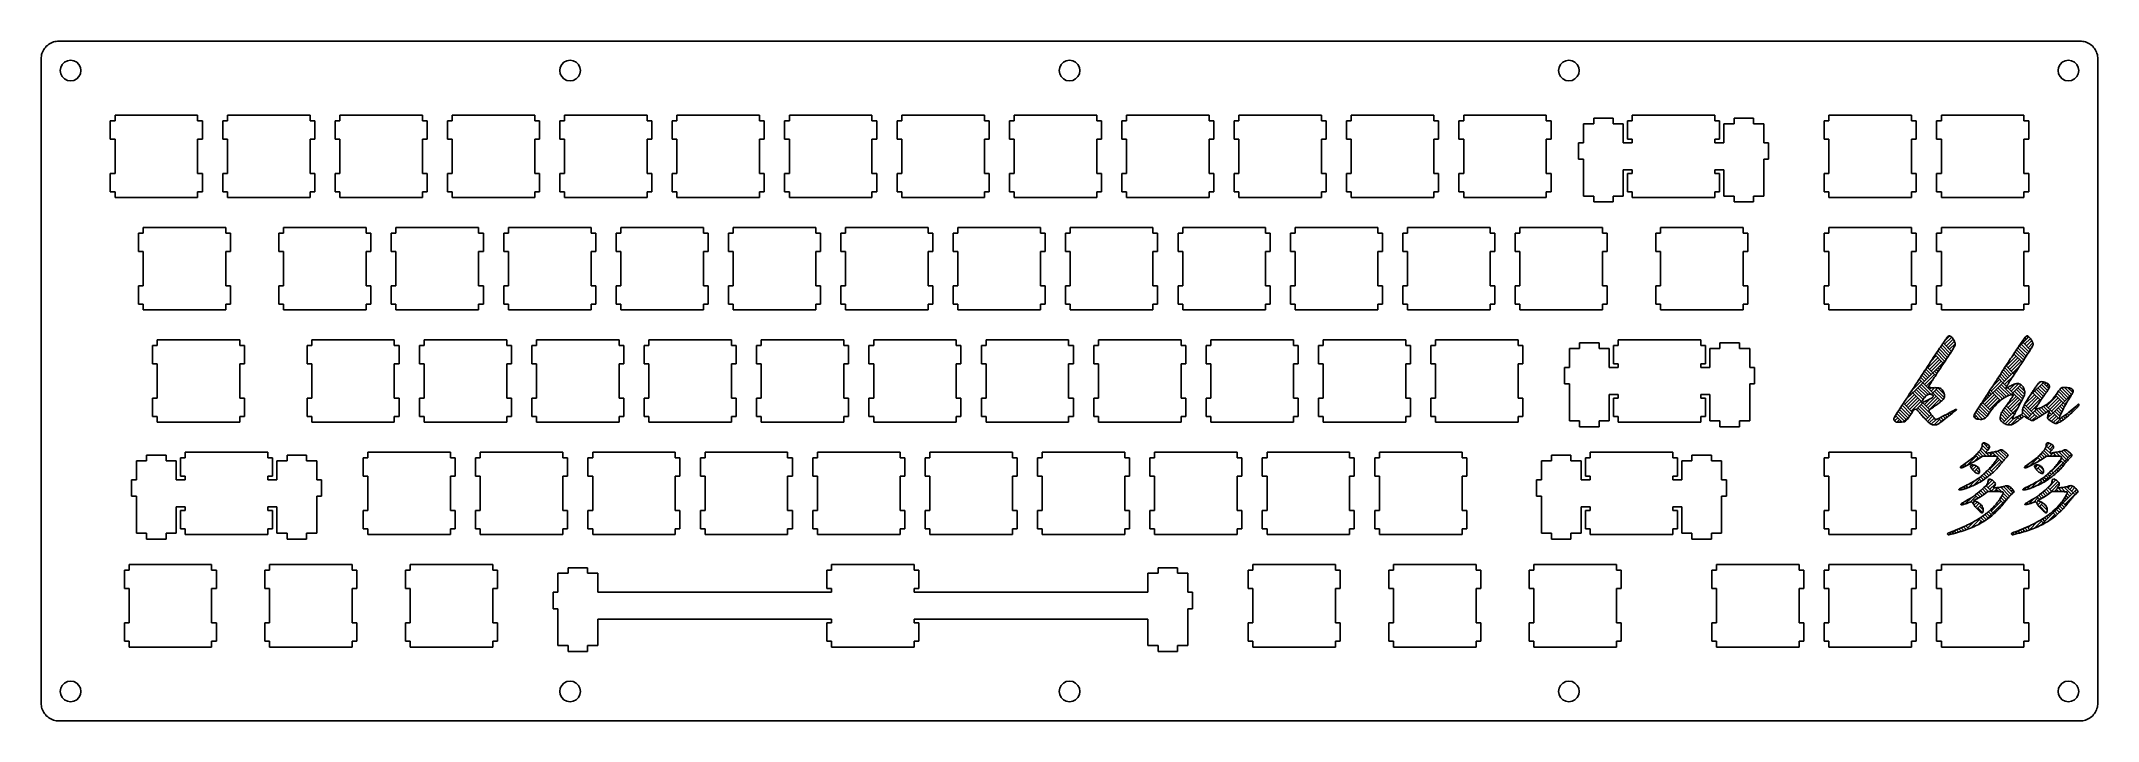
# Model space of a CAD drawing. Header units: millimetres. Extents: x 0 to 349, y 0 to 116.
import ezdxf

# ---------------------------------------------------------------- set-up
doc = ezdxf.new("R2010")
doc.units = ezdxf.units.MM
doc.header["$MEASUREMENT"] = 0

msp = doc.modelspace()

# ---------------------------------------------------------------- linework, layer by layer
at = {"color": 5}
for p, q in [((1.15, 114.9), (1.33, 115.04)), ((1.33, 115.04), (1.53, 115.17)), ((1.53, 115.17), (1.73, 115.29)), ((1.73, 115.29), (1.95, 115.39)), ((1.95, 115.39), (2.17, 115.47)), ((2.17, 115.47), (2.4, 115.53)), ((2.4, 115.53), (2.63, 115.58)), ((2.63, 115.58), (2.86, 115.61)), ((2.86, 115.61), (3.1, 115.62)), ((3.1, 115.62), (345.71, 115.62)), ((345.71, 115.62), (345.94, 115.61)), ((345.94, 115.61), (346.18, 115.58)), ((346.18, 115.58), (346.41, 115.53)), ((346.41, 115.53), (346.64, 115.47)), ((346.64, 115.47), (346.86, 115.39)), ((346.86, 115.39), (347.07, 115.29)), ((347.07, 115.29), (347.27, 115.17)), ((347.27, 115.17), (347.47, 115.04)), ((347.47, 115.04), (347.66, 114.9)), ((0.1, 112.85), (0.13, 113.09)), ((0.1, 112.62), (0.1, 112.85)), ((0.1, 3.37), (0.1, 112.62)), ((0.13, 113.09), (0.18, 113.32)), ((0.18, 113.32), (0.24, 113.54)), ((0.24, 113.54), (0.32, 113.76)), ((0.32, 113.76), (0.42, 113.98)), ((0.42, 113.98), (0.54, 114.18)), ((0.54, 114.18), (0.67, 114.38)), ((0.67, 114.38), (0.81, 114.56)), ((0.81, 114.56), (0.97, 114.74)), ((0.97, 114.74), (1.15, 114.9)), ((3.68, 111.64), (3.43, 111.16)), ((4.07, 112.03), (3.68, 111.64)), ((4.55, 112.28), (4.07, 112.03)), ((5.09, 112.36), (4.55, 112.28)), ((5.64, 112.28), (5.09, 112.36)), ((6.12, 112.03), (5.64, 112.28)), ((6.51, 111.64), (6.12, 112.03)), ((6.76, 111.16), (6.51, 111.64)), ((88.33, 111.64), (88.08, 111.16)), ((88.72, 112.03), (88.33, 111.64)), ((89.21, 112.28), (88.72, 112.03)), ((89.75, 112.36), (89.21, 112.28)), ((90.29, 112.28), (89.75, 112.36)), ((90.78, 112.03), (90.29, 112.28)), ((91.16, 111.64), (90.78, 112.03)), ((91.41, 111.16), (91.16, 111.64)), ((172.99, 111.64), (172.74, 111.16)), ((173.37, 112.03), (172.99, 111.64)), ((173.86, 112.28), (173.37, 112.03)), ((174.4, 112.36), (173.86, 112.28)), ((174.94, 112.28), (174.4, 112.36)), ((175.43, 112.03), (174.94, 112.28)), ((175.82, 111.64), (175.43, 112.03)), ((176.07, 111.16), (175.82, 111.64)), ((257.64, 111.64), (257.39, 111.16)), ((258.03, 112.03), (257.64, 111.64)), ((258.51, 112.28), (258.03, 112.03)), ((259.06, 112.36), (258.51, 112.28)), ((259.6, 112.28), (259.06, 112.36)), ((260.08, 112.03), (259.6, 112.28)), ((260.47, 111.64), (260.08, 112.03)), ((260.72, 111.16), (260.47, 111.64)), ((342.29, 111.64), (342.04, 111.16)), ((342.68, 112.03), (342.29, 111.64)), ((343.17, 112.28), (342.68, 112.03)), ((343.71, 112.36), (343.17, 112.28)), ((344.25, 112.28), (343.71, 112.36)), ((344.74, 112.03), (344.25, 112.28)), ((345.12, 111.64), (344.74, 112.03)), ((345.37, 111.16), (345.12, 111.64)), ((347.66, 114.9), (347.83, 114.74)), ((347.83, 114.74), (347.99, 114.56)), ((347.99, 114.56), (348.13, 114.38)), ((348.13, 114.38), (348.27, 114.18)), ((348.27, 114.18), (348.38, 113.98)), ((348.38, 113.98), (348.48, 113.76)), ((348.48, 113.76), (348.56, 113.54)), ((348.56, 113.54), (348.63, 113.32)), ((348.63, 113.32), (348.67, 113.09)), ((3.43, 111.16), (3.34, 110.61)), ((3.34, 110.61), (3.43, 110.08)), ((3.43, 110.08), (3.68, 109.59)), ((3.68, 109.59), (4.07, 109.2)), ((4.07, 109.2), (4.55, 108.95)), ((4.55, 108.95), (5.09, 108.86)), ((5.09, 108.86), (5.64, 108.95)), ((5.64, 108.95), (6.12, 109.2)), ((6.12, 109.2), (6.51, 109.59)), ((6.51, 109.59), (6.76, 110.08)), ((6.84, 110.61), (6.76, 111.16)), ((6.76, 110.08), (6.84, 110.61)), ((88.08, 111.16), (88, 110.61)), ((88, 110.61), (88.08, 110.08)), ((88.08, 110.08), (88.33, 109.59)), ((88.33, 109.59), (88.72, 109.2)), ((88.72, 109.2), (89.21, 108.95)), ((89.21, 108.95), (89.75, 108.86)), ((89.75, 108.86), (90.29, 108.95)), ((90.29, 108.95), (90.78, 109.2)), ((90.78, 109.2), (91.16, 109.59)), ((91.16, 109.59), (91.41, 110.08)), ((91.5, 110.61), (91.41, 111.16)), ((91.41, 110.08), (91.5, 110.61)), ((172.74, 111.16), (172.65, 110.61)), ((172.65, 110.61), (172.74, 110.08)), ((172.74, 110.08), (172.99, 109.59)), ((172.99, 109.59), (173.37, 109.2)), ((173.37, 109.2), (173.86, 108.95)), ((173.86, 108.95), (174.4, 108.86)), ((174.4, 108.86), (174.94, 108.95)), ((174.94, 108.95), (175.43, 109.2)), ((175.43, 109.2), (175.82, 109.59)), ((175.82, 109.59), (176.07, 110.08)), ((176.15, 110.61), (176.07, 111.16)), ((176.07, 110.08), (176.15, 110.61)), ((257.39, 111.16), (257.31, 110.61)), ((257.31, 110.61), (257.39, 110.08)), ((257.39, 110.08), (257.64, 109.59)), ((257.64, 109.59), (258.03, 109.2)), ((258.03, 109.2), (258.51, 108.95)), ((258.51, 108.95), (259.06, 108.86)), ((259.06, 108.86), (259.6, 108.95)), ((259.6, 108.95), (260.08, 109.2)), ((260.08, 109.2), (260.47, 109.59)), ((260.47, 109.59), (260.72, 110.08)), ((260.81, 110.61), (260.72, 111.16)), ((260.72, 110.08), (260.81, 110.61)), ((342.04, 111.16), (341.96, 110.61)), ((341.96, 110.61), (342.04, 110.08)), ((342.04, 110.08), (342.29, 109.59)), ((342.29, 109.59), (342.68, 109.2)), ((342.68, 109.2), (343.17, 108.95)), ((343.17, 108.95), (343.71, 108.86)), ((343.71, 108.86), (344.25, 108.95)), ((344.25, 108.95), (344.74, 109.2)), ((344.74, 109.2), (345.12, 109.59)), ((345.12, 109.59), (345.37, 110.08)), ((345.46, 110.61), (345.37, 111.16)), ((345.37, 110.08), (345.46, 110.61)), ((12.62, 102.09), (11.82, 102.09)), ((11.82, 102.09), (11.82, 98.99)), ((12.62, 103.09), (12.62, 102.09)), ((26.62, 103.09), (12.62, 103.09)), ((26.62, 102.09), (26.62, 103.09)), ((27.42, 102.09), (26.62, 102.09)), ((27.42, 98.99), (27.42, 102.09)), ((31.67, 102.09), (30.87, 102.09)), ((30.87, 102.09), (30.87, 98.99)), ((31.67, 103.09), (31.67, 102.09)), ((45.67, 103.09), (31.67, 103.09)), ((45.67, 102.09), (45.67, 103.09)), ((46.47, 102.09), (45.67, 102.09)), ((46.47, 98.99), (46.47, 102.09)), ((50.72, 102.09), (49.92, 102.09)), ((49.92, 102.09), (49.92, 98.99)), ((50.72, 103.09), (50.72, 102.09)), ((64.72, 103.09), (50.72, 103.09)), ((64.72, 102.09), (64.72, 103.09)), ((65.52, 102.09), (64.72, 102.09)), ((65.52, 98.99), (65.52, 102.09)), ((69.77, 102.09), (68.97, 102.09)), ((68.97, 102.09), (68.97, 98.99)), ((69.77, 103.09), (69.77, 102.09)), ((83.77, 103.09), (69.77, 103.09)), ((83.77, 102.09), (83.77, 103.09)), ((84.57, 102.09), (83.77, 102.09)), ((84.57, 98.99), (84.57, 102.09)), ((88.82, 102.09), (88.02, 102.09)), ((88.02, 102.09), (88.02, 98.99)), ((88.82, 103.09), (88.82, 102.09)), ((102.82, 103.09), (88.82, 103.09)), ((102.82, 102.09), (102.82, 103.09)), ((103.62, 102.09), (102.82, 102.09)), ((103.62, 98.99), (103.62, 102.09)), ((107.87, 102.09), (107.07, 102.09)), ((107.07, 102.09), (107.07, 98.99)), ((107.87, 103.09), (107.87, 102.09)), ((121.87, 103.09), (107.87, 103.09)), ((121.87, 102.09), (121.87, 103.09)), ((122.67, 102.09), (121.87, 102.09)), ((122.67, 98.99), (122.67, 102.09)), ((126.92, 102.09), (126.12, 102.09)), ((126.12, 102.09), (126.12, 98.99)), ((126.92, 103.09), (126.92, 102.09)), ((140.92, 103.09), (126.92, 103.09)), ((140.92, 102.09), (140.92, 103.09)), ((141.72, 102.09), (140.92, 102.09)), ((141.72, 98.99), (141.72, 102.09)), ((145.97, 102.09), (145.17, 102.09)), ((145.17, 102.09), (145.17, 98.99)), ((145.97, 103.09), (145.97, 102.09)), ((159.97, 103.09), (145.97, 103.09)), ((159.97, 102.09), (159.97, 103.09)), ((160.77, 102.09), (159.97, 102.09)), ((160.77, 98.99), (160.77, 102.09)), ((165.02, 102.09), (164.22, 102.09)), ((164.22, 102.09), (164.22, 98.99)), ((165.02, 103.09), (165.02, 102.09)), ((179.02, 103.09), (165.02, 103.09)), ((179.02, 102.09), (179.02, 103.09)), ((179.82, 102.09), (179.02, 102.09)), ((179.82, 98.99), (179.82, 102.09)), ((184.07, 102.09), (183.27, 102.09)), ((183.27, 102.09), (183.27, 98.99)), ((184.07, 103.09), (184.07, 102.09)), ((198.07, 103.09), (184.07, 103.09)), ((198.07, 102.09), (198.07, 103.09)), ((198.87, 102.09), (198.07, 102.09)), ((198.87, 98.99), (198.87, 102.09)), ((203.12, 102.09), (202.32, 102.09)), ((202.32, 102.09), (202.32, 98.99)), ((203.12, 103.09), (203.12, 102.09)), ((217.12, 103.09), (203.12, 103.09)), ((217.12, 102.09), (217.12, 103.09)), ((217.92, 102.09), (217.12, 102.09)), ((217.92, 98.99), (217.92, 102.09)), ((222.17, 102.09), (221.37, 102.09)), ((221.37, 102.09), (221.37, 98.99)), ((222.17, 103.09), (222.17, 102.09)), ((236.17, 103.09), (222.17, 103.09)), ((236.17, 102.09), (236.17, 103.09)), ((236.97, 102.09), (236.17, 102.09)), ((236.97, 98.99), (236.97, 102.09)), ((241.22, 102.09), (240.42, 102.09)), ((240.42, 102.09), (240.42, 98.99)), ((241.22, 103.09), (241.22, 102.09)), ((255.22, 103.09), (241.22, 103.09)), ((255.22, 102.09), (255.22, 103.09)), ((256.02, 102.09), (255.22, 102.09)), ((256.02, 98.99), (256.02, 102.09)), ((263.25, 101.62), (261.52, 101.62)), ((261.52, 101.62), (261.52, 98.39)), ((266.55, 102.54), (263.25, 102.54)), ((263.25, 102.54), (263.25, 101.62)), ((266.55, 101.62), (266.55, 102.54)), ((268.27, 101.62), (266.55, 101.62)), ((268.27, 98.39), (268.27, 101.62)), ((269.8, 102.09), (269, 102.09)), ((269, 102.09), (269, 98.99)), ((269.8, 103.09), (269.8, 102.09)), ((283.8, 103.09), (269.8, 103.09)), ((283.8, 102.09), (283.8, 103.09)), ((284.6, 102.09), (283.8, 102.09)), ((284.6, 98.99), (284.6, 102.09)), ((287.05, 101.62), (285.32, 101.62)), ((285.32, 101.62), (285.32, 98.39)), ((290.35, 102.54), (287.05, 102.54)), ((287.05, 102.54), (287.05, 101.62)), ((290.35, 101.62), (290.35, 102.54)), ((292.07, 101.62), (290.35, 101.62)), ((292.07, 98.39), (292.07, 101.62)), ((303.13, 102.09), (302.33, 102.09)), ((302.33, 102.09), (302.33, 98.99)), ((303.13, 103.09), (303.13, 102.09)), ((317.13, 103.09), (303.13, 103.09)), ((317.13, 102.09), (317.13, 103.09)), ((317.93, 102.09), (317.13, 102.09)), ((317.93, 98.99), (317.93, 102.09)), ((322.18, 102.09), (321.38, 102.09)), ((321.38, 102.09), (321.38, 98.99)), ((322.18, 103.09), (322.18, 102.09)), ((336.18, 103.09), (322.18, 103.09)), ((336.18, 102.09), (336.18, 103.09)), ((336.98, 102.09), (336.18, 102.09)), ((336.98, 98.99), (336.98, 102.09)), ((11.82, 98.99), (12.62, 98.99)), ((12.62, 98.99), (12.62, 93.19)), ((26.62, 93.19), (26.62, 98.99)), ((26.62, 98.99), (27.42, 98.99)), ((30.87, 98.99), (31.67, 98.99)), ((31.67, 98.99), (31.67, 93.19)), ((45.67, 93.19), (45.67, 98.99)), ((45.67, 98.99), (46.47, 98.99)), ((49.92, 98.99), (50.72, 98.99)), ((50.72, 98.99), (50.72, 93.19)), ((64.72, 93.19), (64.72, 98.99)), ((64.72, 98.99), (65.52, 98.99)), ((68.97, 98.99), (69.77, 98.99)), ((69.77, 98.99), (69.77, 93.19)), ((83.77, 93.19), (83.77, 98.99)), ((83.77, 98.99), (84.57, 98.99)), ((88.02, 98.99), (88.82, 98.99)), ((88.82, 98.99), (88.82, 93.19)), ((102.82, 93.19), (102.82, 98.99)), ((102.82, 98.99), (103.62, 98.99)), ((107.07, 98.99), (107.87, 98.99)), ((107.87, 98.99), (107.87, 93.19)), ((121.87, 93.19), (121.87, 98.99)), ((121.87, 98.99), (122.67, 98.99)), ((126.12, 98.99), (126.92, 98.99)), ((126.92, 98.99), (126.92, 93.19)), ((140.92, 93.19), (140.92, 98.99)), ((140.92, 98.99), (141.72, 98.99)), ((145.17, 98.99), (145.97, 98.99)), ((145.97, 98.99), (145.97, 93.19)), ((159.97, 93.19), (159.97, 98.99)), ((159.97, 98.99), (160.77, 98.99)), ((164.22, 98.99), (165.02, 98.99)), ((165.02, 98.99), (165.02, 93.19)), ((179.02, 93.19), (179.02, 98.99)), ((179.02, 98.99), (179.82, 98.99)), ((183.27, 98.99), (184.07, 98.99)), ((184.07, 98.99), (184.07, 93.19)), ((198.07, 93.19), (198.07, 98.99)), ((198.07, 98.99), (198.87, 98.99)), ((202.32, 98.99), (203.12, 98.99)), ((203.12, 98.99), (203.12, 93.19)), ((217.12, 93.19), (217.12, 98.99)), ((217.12, 98.99), (217.92, 98.99)), ((221.37, 98.99), (222.17, 98.99)), ((222.17, 98.99), (222.17, 93.19)), ((236.17, 93.19), (236.17, 98.99)), ((236.17, 98.99), (236.97, 98.99)), ((240.42, 98.99), (241.22, 98.99)), ((241.22, 98.99), (241.22, 93.19)), ((255.22, 93.19), (255.22, 98.99)), ((255.22, 98.99), (256.02, 98.99)), ((261.52, 98.39), (260.7, 98.39)), ((260.7, 98.39), (260.7, 95.59)), ((269.8, 98.39), (268.27, 98.39)), ((269, 98.99), (269.8, 98.99)), ((269.8, 98.99), (269.8, 98.39)), ((283.8, 98.39), (283.8, 98.99)), ((283.8, 98.99), (284.6, 98.99)), ((285.32, 98.39), (283.8, 98.39)), ((292.89, 98.39), (292.07, 98.39)), ((292.89, 95.59), (292.89, 98.39)), ((302.33, 98.99), (303.13, 98.99)), ((303.13, 98.99), (303.13, 93.19)), ((317.13, 93.19), (317.13, 98.99)), ((317.13, 98.99), (317.93, 98.99)), ((321.38, 98.99), (322.18, 98.99)), ((322.18, 98.99), (322.18, 93.19)), ((336.18, 93.19), (336.18, 98.99)), ((336.18, 98.99), (336.98, 98.99)), ((260.7, 95.59), (261.52, 95.59)), ((261.52, 95.59), (261.52, 89.32)), ((292.07, 89.32), (292.07, 95.59)), ((292.07, 95.59), (292.89, 95.59)), ((12.62, 93.19), (11.82, 93.19)), ((11.82, 93.19), (11.82, 90.09)), ((27.42, 93.19), (26.62, 93.19)), ((27.42, 90.09), (27.42, 93.19)), ((31.67, 93.19), (30.87, 93.19)), ((30.87, 93.19), (30.87, 90.09)), ((46.47, 93.19), (45.67, 93.19)), ((46.47, 90.09), (46.47, 93.19)), ((50.72, 93.19), (49.92, 93.19)), ((49.92, 93.19), (49.92, 90.09)), ((65.52, 93.19), (64.72, 93.19)), ((65.52, 90.09), (65.52, 93.19)), ((69.77, 93.19), (68.97, 93.19)), ((68.97, 93.19), (68.97, 90.09)), ((84.57, 93.19), (83.77, 93.19)), ((84.57, 90.09), (84.57, 93.19)), ((88.82, 93.19), (88.02, 93.19)), ((88.02, 93.19), (88.02, 90.09)), ((103.62, 93.19), (102.82, 93.19)), ((103.62, 90.09), (103.62, 93.19)), ((107.87, 93.19), (107.07, 93.19)), ((107.07, 93.19), (107.07, 90.09)), ((122.67, 93.19), (121.87, 93.19)), ((122.67, 90.09), (122.67, 93.19)), ((126.92, 93.19), (126.12, 93.19)), ((126.12, 93.19), (126.12, 90.09)), ((141.72, 93.19), (140.92, 93.19)), ((141.72, 90.09), (141.72, 93.19)), ((145.97, 93.19), (145.17, 93.19)), ((145.17, 93.19), (145.17, 90.09)), ((160.77, 93.19), (159.97, 93.19)), ((160.77, 90.09), (160.77, 93.19)), ((165.02, 93.19), (164.22, 93.19)), ((164.22, 93.19), (164.22, 90.09)), ((179.82, 93.19), (179.02, 93.19)), ((179.82, 90.09), (179.82, 93.19)), ((184.07, 93.19), (183.27, 93.19)), ((183.27, 93.19), (183.27, 90.09)), ((198.87, 93.19), (198.07, 93.19)), ((198.87, 90.09), (198.87, 93.19)), ((203.12, 93.19), (202.32, 93.19)), ((202.32, 93.19), (202.32, 90.09)), ((217.92, 93.19), (217.12, 93.19)), ((217.92, 90.09), (217.92, 93.19)), ((222.17, 93.19), (221.37, 93.19)), ((221.37, 93.19), (221.37, 90.09)), ((236.97, 93.19), (236.17, 93.19)), ((236.97, 90.09), (236.97, 93.19)), ((241.22, 93.19), (240.42, 93.19)), ((240.42, 93.19), (240.42, 90.09)), ((256.02, 93.19), (255.22, 93.19)), ((256.02, 90.09), (256.02, 93.19)), ((268.27, 89.32), (268.27, 93.79)), ((268.27, 93.79), (269.8, 93.79)), ((269.8, 93.19), (269, 93.19)), ((269, 93.19), (269, 90.09)), ((269.8, 93.79), (269.8, 93.19)), ((283.8, 93.19), (283.8, 93.79)), ((283.8, 93.79), (285.32, 93.79)), ((284.6, 93.19), (283.8, 93.19)), ((284.6, 90.09), (284.6, 93.19)), ((285.32, 93.79), (285.32, 89.32)), ((303.13, 93.19), (302.33, 93.19)), ((302.33, 93.19), (302.33, 90.09)), ((317.93, 93.19), (317.13, 93.19)), ((317.93, 90.09), (317.93, 93.19)), ((322.18, 93.19), (321.38, 93.19)), ((321.38, 93.19), (321.38, 90.09)), ((336.98, 93.19), (336.18, 93.19)), ((336.98, 90.09), (336.98, 93.19)), ((11.82, 90.09), (12.62, 90.09)), ((12.62, 90.09), (12.62, 89.09)), ((12.62, 89.09), (26.62, 89.09)), ((26.62, 89.09), (26.62, 90.09)), ((26.62, 90.09), (27.42, 90.09)), ((30.87, 90.09), (31.67, 90.09)), ((31.67, 90.09), (31.67, 89.09)), ((31.67, 89.09), (45.67, 89.09)), ((45.67, 89.09), (45.67, 90.09)), ((45.67, 90.09), (46.47, 90.09)), ((49.92, 90.09), (50.72, 90.09)), ((50.72, 90.09), (50.72, 89.09)), ((50.72, 89.09), (64.72, 89.09)), ((64.72, 89.09), (64.72, 90.09)), ((64.72, 90.09), (65.52, 90.09)), ((68.97, 90.09), (69.77, 90.09)), ((69.77, 90.09), (69.77, 89.09)), ((69.77, 89.09), (83.77, 89.09)), ((83.77, 89.09), (83.77, 90.09)), ((83.77, 90.09), (84.57, 90.09)), ((88.02, 90.09), (88.82, 90.09)), ((88.82, 90.09), (88.82, 89.09)), ((88.82, 89.09), (102.82, 89.09)), ((102.82, 89.09), (102.82, 90.09)), ((102.82, 90.09), (103.62, 90.09)), ((107.07, 90.09), (107.87, 90.09)), ((107.87, 90.09), (107.87, 89.09)), ((107.87, 89.09), (121.87, 89.09)), ((121.87, 89.09), (121.87, 90.09)), ((121.87, 90.09), (122.67, 90.09)), ((126.12, 90.09), (126.92, 90.09)), ((126.92, 90.09), (126.92, 89.09)), ((126.92, 89.09), (140.92, 89.09)), ((140.92, 89.09), (140.92, 90.09)), ((140.92, 90.09), (141.72, 90.09)), ((145.17, 90.09), (145.97, 90.09)), ((145.97, 90.09), (145.97, 89.09)), ((145.97, 89.09), (159.97, 89.09)), ((159.97, 89.09), (159.97, 90.09)), ((159.97, 90.09), (160.77, 90.09)), ((164.22, 90.09), (165.02, 90.09)), ((165.02, 90.09), (165.02, 89.09)), ((165.02, 89.09), (179.02, 89.09)), ((179.02, 89.09), (179.02, 90.09)), ((179.02, 90.09), (179.82, 90.09)), ((183.27, 90.09), (184.07, 90.09)), ((184.07, 90.09), (184.07, 89.09)), ((184.07, 89.09), (198.07, 89.09)), ((198.07, 89.09), (198.07, 90.09)), ((198.07, 90.09), (198.87, 90.09)), ((202.32, 90.09), (203.12, 90.09)), ((203.12, 90.09), (203.12, 89.09)), ((203.12, 89.09), (217.12, 89.09)), ((217.12, 89.09), (217.12, 90.09)), ((217.12, 90.09), (217.92, 90.09)), ((221.37, 90.09), (222.17, 90.09)), ((222.17, 90.09), (222.17, 89.09)), ((222.17, 89.09), (236.17, 89.09)), ((236.17, 89.09), (236.17, 90.09)), ((236.17, 90.09), (236.97, 90.09)), ((240.42, 90.09), (241.22, 90.09)), ((241.22, 90.09), (241.22, 89.09)), ((241.22, 89.09), (255.22, 89.09)), ((255.22, 89.09), (255.22, 90.09)), ((255.22, 90.09), (256.02, 90.09)), ((261.52, 89.32), (263.25, 89.32)), ((263.25, 89.32), (263.25, 88.34)), ((263.25, 88.34), (266.55, 88.34)), ((266.55, 88.34), (266.55, 89.32)), ((266.55, 89.32), (268.27, 89.32)), ((269, 90.09), (269.8, 90.09)), ((269.8, 90.09), (269.8, 89.09)), ((269.8, 89.09), (283.8, 89.09)), ((283.8, 89.09), (283.8, 90.09)), ((283.8, 90.09), (284.6, 90.09)), ((285.32, 89.32), (287.05, 89.32)), ((287.05, 89.32), (287.05, 88.34)), ((287.05, 88.34), (290.35, 88.34)), ((290.35, 88.34), (290.35, 89.32)), ((290.35, 89.32), (292.07, 89.32)), ((302.33, 90.09), (303.13, 90.09)), ((303.13, 90.09), (303.13, 89.09)), ((303.13, 89.09), (317.13, 89.09)), ((317.13, 89.09), (317.13, 90.09)), ((317.13, 90.09), (317.93, 90.09)), ((321.38, 90.09), (322.18, 90.09)), ((322.18, 90.09), (322.18, 89.09)), ((322.18, 89.09), (336.18, 89.09)), ((336.18, 89.09), (336.18, 90.09)), ((336.18, 90.09), (336.98, 90.09)), ((17.38, 84.04), (17.38, 83.04)), ((31.38, 84.04), (17.38, 84.04)), ((31.38, 83.04), (31.38, 84.04)), ((41.19, 84.04), (41.19, 83.04)), ((55.2, 84.04), (41.19, 84.04)), ((55.2, 83.04), (55.2, 84.04)), ((60.24, 84.04), (60.24, 83.04)), ((74.25, 84.04), (60.24, 84.04)), ((74.25, 83.04), (74.25, 84.04)), ((79.29, 84.04), (79.29, 83.04)), ((93.3, 84.04), (79.29, 84.04)), ((93.3, 83.04), (93.3, 84.04)), ((98.34, 84.04), (98.34, 83.04)), ((112.35, 84.04), (98.34, 84.04)), ((112.35, 83.04), (112.35, 84.04)), ((117.39, 84.04), (117.39, 83.04)), ((131.4, 84.04), (117.39, 84.04)), ((131.4, 83.04), (131.4, 84.04)), ((136.44, 84.04), (136.44, 83.04)), ((150.45, 84.04), (136.44, 84.04)), ((150.45, 83.04), (150.45, 84.04)), ((155.5, 84.04), (155.5, 83.04)), ((169.5, 84.04), (155.5, 84.04)), ((169.5, 83.04), (169.5, 84.04)), ((174.54, 84.04), (174.54, 83.04)), ((188.55, 84.04), (174.54, 84.04)), ((188.55, 83.04), (188.55, 84.04)), ((193.59, 84.04), (193.59, 83.04)), ((207.6, 84.04), (193.59, 84.04)), ((207.6, 83.04), (207.6, 84.04)), ((212.65, 84.04), (212.65, 83.04)), ((226.65, 84.04), (212.65, 84.04)), ((226.65, 83.04), (226.65, 84.04)), ((231.69, 84.04), (231.69, 83.04)), ((245.7, 84.04), (231.69, 84.04)), ((245.7, 83.04), (245.7, 84.04)), ((250.75, 84.04), (250.75, 83.04)), ((264.75, 84.04), (250.75, 84.04)), ((264.75, 83.04), (264.75, 84.04)), ((274.56, 84.04), (274.56, 83.04)), ((288.56, 84.04), (274.56, 84.04)), ((288.56, 83.04), (288.56, 84.04)), ((303.13, 84.04), (303.13, 83.04)), ((317.13, 84.04), (303.13, 84.04)), ((317.13, 83.04), (317.13, 84.04)), ((322.18, 84.04), (322.18, 83.04)), ((336.18, 84.04), (322.18, 84.04)), ((336.18, 83.04), (336.18, 84.04)), ((17.38, 83.04), (16.58, 83.04)), ((16.58, 83.04), (16.58, 79.94)), ((32.18, 83.04), (31.38, 83.04)), ((32.18, 79.94), (32.18, 83.04)), ((41.19, 83.04), (40.4, 83.04)), ((40.4, 83.04), (40.4, 79.94)), ((56, 83.04), (55.2, 83.04)), ((56, 79.94), (56, 83.04)), ((60.24, 83.04), (59.44, 83.04)), ((59.44, 83.04), (59.44, 79.94)), ((75.05, 83.04), (74.25, 83.04)), ((75.05, 79.94), (75.05, 83.04)), ((79.29, 83.04), (78.5, 83.04)), ((78.5, 83.04), (78.5, 79.94)), ((94.1, 83.04), (93.3, 83.04)), ((94.1, 79.94), (94.1, 83.04)), ((98.34, 83.04), (97.55, 83.04)), ((97.55, 83.04), (97.55, 79.94)), ((113.14, 83.04), (112.35, 83.04)), ((113.14, 79.94), (113.14, 83.04)), ((117.39, 83.04), (116.6, 83.04)), ((116.6, 83.04), (116.6, 79.94)), ((132.19, 83.04), (131.4, 83.04)), ((132.19, 79.94), (132.19, 83.04)), ((136.44, 83.04), (135.65, 83.04)), ((135.65, 83.04), (135.65, 79.94)), ((151.25, 83.04), (150.45, 83.04)), ((151.25, 79.94), (151.25, 83.04)), ((155.5, 83.04), (154.7, 83.04)), ((154.7, 83.04), (154.7, 79.94)), ((170.29, 83.04), (169.5, 83.04)), ((170.29, 79.94), (170.29, 83.04)), ((174.54, 83.04), (173.75, 83.04)), ((173.75, 83.04), (173.75, 79.94)), ((189.34, 83.04), (188.55, 83.04)), ((189.34, 79.94), (189.34, 83.04)), ((193.59, 83.04), (192.8, 83.04)), ((192.8, 83.04), (192.8, 79.94)), ((208.4, 83.04), (207.6, 83.04)), ((208.4, 79.94), (208.4, 83.04)), ((212.65, 83.04), (211.85, 83.04)), ((211.85, 83.04), (211.85, 79.94)), ((227.44, 83.04), (226.65, 83.04)), ((227.44, 79.94), (227.44, 83.04)), ((231.69, 83.04), (230.9, 83.04)), ((230.9, 83.04), (230.9, 79.94)), ((246.5, 83.04), (245.7, 83.04)), ((246.5, 79.94), (246.5, 83.04)), ((250.75, 83.04), (249.95, 83.04)), ((249.95, 83.04), (249.95, 79.94)), ((265.55, 83.04), (264.75, 83.04)), ((265.55, 79.94), (265.55, 83.04)), ((274.56, 83.04), (273.76, 83.04)), ((273.76, 83.04), (273.76, 79.94)), ((289.36, 83.04), (288.56, 83.04)), ((289.36, 79.94), (289.36, 83.04)), ((303.13, 83.04), (302.33, 83.04)), ((302.33, 83.04), (302.33, 79.94)), ((317.93, 83.04), (317.13, 83.04)), ((317.93, 79.94), (317.93, 83.04)), ((322.18, 83.04), (321.38, 83.04)), ((321.38, 83.04), (321.38, 79.94)), ((336.98, 83.04), (336.18, 83.04)), ((336.98, 79.94), (336.98, 83.04)), ((16.58, 79.94), (17.38, 79.94)), ((17.38, 79.94), (17.38, 74.14)), ((31.38, 74.14), (31.38, 79.94)), ((31.38, 79.94), (32.18, 79.94)), ((40.4, 79.94), (41.19, 79.94)), ((41.19, 79.94), (41.19, 74.14)), ((55.2, 74.14), (55.2, 79.94)), ((55.2, 79.94), (56, 79.94)), ((59.44, 79.94), (60.24, 79.94)), ((60.24, 79.94), (60.24, 74.14)), ((74.25, 74.14), (74.25, 79.94)), ((74.25, 79.94), (75.05, 79.94)), ((78.5, 79.94), (79.29, 79.94)), ((79.29, 79.94), (79.29, 74.14)), ((93.3, 74.14), (93.3, 79.94)), ((93.3, 79.94), (94.1, 79.94)), ((97.55, 79.94), (98.34, 79.94)), ((98.34, 79.94), (98.34, 74.14)), ((112.35, 74.14), (112.35, 79.94)), ((112.35, 79.94), (113.14, 79.94)), ((116.6, 79.94), (117.39, 79.94)), ((117.39, 79.94), (117.39, 74.14)), ((131.4, 74.14), (131.4, 79.94)), ((131.4, 79.94), (132.19, 79.94)), ((135.65, 79.94), (136.44, 79.94)), ((136.44, 79.94), (136.44, 74.14)), ((150.45, 74.14), (150.45, 79.94)), ((150.45, 79.94), (151.25, 79.94)), ((154.7, 79.94), (155.5, 79.94)), ((155.5, 79.94), (155.5, 74.14)), ((169.5, 74.14), (169.5, 79.94)), ((169.5, 79.94), (170.29, 79.94)), ((173.75, 79.94), (174.54, 79.94)), ((174.54, 79.94), (174.54, 74.14)), ((188.55, 74.14), (188.55, 79.94)), ((188.55, 79.94), (189.34, 79.94)), ((192.8, 79.94), (193.59, 79.94)), ((193.59, 79.94), (193.59, 74.14)), ((207.6, 74.14), (207.6, 79.94)), ((207.6, 79.94), (208.4, 79.94)), ((211.85, 79.94), (212.65, 79.94)), ((212.65, 79.94), (212.65, 74.14)), ((226.65, 74.14), (226.65, 79.94)), ((226.65, 79.94), (227.44, 79.94)), ((230.9, 79.94), (231.69, 79.94)), ((231.69, 79.94), (231.69, 74.14)), ((245.7, 74.14), (245.7, 79.94)), ((245.7, 79.94), (246.5, 79.94)), ((249.95, 79.94), (250.75, 79.94)), ((250.75, 79.94), (250.75, 74.14)), ((264.75, 74.14), (264.75, 79.94)), ((264.75, 79.94), (265.55, 79.94)), ((273.76, 79.94), (274.56, 79.94)), ((274.56, 79.94), (274.56, 74.14)), ((288.56, 74.14), (288.56, 79.94)), ((288.56, 79.94), (289.36, 79.94)), ((302.33, 79.94), (303.13, 79.94)), ((303.13, 79.94), (303.13, 74.14)), ((317.13, 74.14), (317.13, 79.94)), ((317.13, 79.94), (317.93, 79.94)), ((321.38, 79.94), (322.18, 79.94)), ((322.18, 79.94), (322.18, 74.14)), ((336.18, 74.14), (336.18, 79.94)), ((336.18, 79.94), (336.98, 79.94)), ((17.38, 74.14), (16.58, 74.14)), ((16.58, 74.14), (16.58, 71.04)), ((32.18, 74.14), (31.38, 74.14)), ((32.18, 71.04), (32.18, 74.14)), ((41.19, 74.14), (40.4, 74.14)), ((40.4, 74.14), (40.4, 71.04)), ((56, 74.14), (55.2, 74.14)), ((56, 71.04), (56, 74.14)), ((60.24, 74.14), (59.44, 74.14)), ((59.44, 74.14), (59.44, 71.04)), ((75.05, 74.14), (74.25, 74.14)), ((75.05, 71.04), (75.05, 74.14)), ((79.29, 74.14), (78.5, 74.14)), ((78.5, 74.14), (78.5, 71.04)), ((94.1, 74.14), (93.3, 74.14)), ((94.1, 71.04), (94.1, 74.14)), ((98.34, 74.14), (97.55, 74.14)), ((97.55, 74.14), (97.55, 71.04)), ((113.14, 74.14), (112.35, 74.14)), ((113.14, 71.04), (113.14, 74.14)), ((117.39, 74.14), (116.6, 74.14)), ((116.6, 74.14), (116.6, 71.04)), ((132.19, 74.14), (131.4, 74.14)), ((132.19, 71.04), (132.19, 74.14)), ((136.44, 74.14), (135.65, 74.14)), ((135.65, 74.14), (135.65, 71.04)), ((151.25, 74.14), (150.45, 74.14)), ((151.25, 71.04), (151.25, 74.14)), ((155.5, 74.14), (154.7, 74.14)), ((154.7, 74.14), (154.7, 71.04)), ((170.29, 74.14), (169.5, 74.14)), ((170.29, 71.04), (170.29, 74.14)), ((174.54, 74.14), (173.75, 74.14)), ((173.75, 74.14), (173.75, 71.04)), ((189.34, 74.14), (188.55, 74.14)), ((189.34, 71.04), (189.34, 74.14)), ((193.59, 74.14), (192.8, 74.14)), ((192.8, 74.14), (192.8, 71.04)), ((208.4, 74.14), (207.6, 74.14)), ((208.4, 71.04), (208.4, 74.14)), ((212.65, 74.14), (211.85, 74.14)), ((211.85, 74.14), (211.85, 71.04)), ((227.44, 74.14), (226.65, 74.14)), ((227.44, 71.04), (227.44, 74.14)), ((231.69, 74.14), (230.9, 74.14)), ((230.9, 74.14), (230.9, 71.04)), ((246.5, 74.14), (245.7, 74.14)), ((246.5, 71.04), (246.5, 74.14)), ((250.75, 74.14), (249.95, 74.14)), ((249.95, 74.14), (249.95, 71.04)), ((265.55, 74.14), (264.75, 74.14)), ((265.55, 71.04), (265.55, 74.14)), ((274.56, 74.14), (273.76, 74.14)), ((273.76, 74.14), (273.76, 71.04)), ((289.36, 74.14), (288.56, 74.14)), ((289.36, 71.04), (289.36, 74.14)), ((303.13, 74.14), (302.33, 74.14)), ((302.33, 74.14), (302.33, 71.04)), ((317.93, 74.14), (317.13, 74.14)), ((317.93, 71.04), (317.93, 74.14)), ((322.18, 74.14), (321.38, 74.14)), ((321.38, 74.14), (321.38, 71.04)), ((336.98, 74.14), (336.18, 74.14)), ((336.98, 71.04), (336.98, 74.14)), ((16.58, 71.04), (17.38, 71.04)), ((17.38, 71.04), (17.38, 70.04)), ((17.38, 70.04), (31.38, 70.04)), ((31.38, 70.04), (31.38, 71.04)), ((31.38, 71.04), (32.18, 71.04)), ((40.4, 71.04), (41.19, 71.04)), ((41.19, 71.04), (41.19, 70.04)), ((41.19, 70.04), (55.2, 70.04)), ((55.2, 70.04), (55.2, 71.04)), ((55.2, 71.04), (56, 71.04)), ((59.44, 71.04), (60.24, 71.04)), ((60.24, 71.04), (60.24, 70.04)), ((60.24, 70.04), (74.25, 70.04)), ((74.25, 70.04), (74.25, 71.04)), ((74.25, 71.04), (75.05, 71.04)), ((78.5, 71.04), (79.29, 71.04)), ((79.29, 71.04), (79.29, 70.04)), ((79.29, 70.04), (93.3, 70.04)), ((93.3, 70.04), (93.3, 71.04)), ((93.3, 71.04), (94.1, 71.04)), ((97.55, 71.04), (98.34, 71.04)), ((98.34, 71.04), (98.34, 70.04)), ((98.34, 70.04), (112.35, 70.04)), ((112.35, 70.04), (112.35, 71.04)), ((112.35, 71.04), (113.14, 71.04)), ((116.6, 71.04), (117.39, 71.04)), ((117.39, 71.04), (117.39, 70.04)), ((117.39, 70.04), (131.4, 70.04)), ((131.4, 70.04), (131.4, 71.04)), ((131.4, 71.04), (132.19, 71.04)), ((135.65, 71.04), (136.44, 71.04)), ((136.44, 71.04), (136.44, 70.04)), ((136.44, 70.04), (150.45, 70.04)), ((150.45, 70.04), (150.45, 71.04)), ((150.45, 71.04), (151.25, 71.04)), ((154.7, 71.04), (155.5, 71.04)), ((155.5, 71.04), (155.5, 70.04)), ((155.5, 70.04), (169.5, 70.04)), ((169.5, 70.04), (169.5, 71.04)), ((169.5, 71.04), (170.29, 71.04)), ((173.75, 71.04), (174.54, 71.04)), ((174.54, 71.04), (174.54, 70.04)), ((174.54, 70.04), (188.55, 70.04)), ((188.55, 70.04), (188.55, 71.04)), ((188.55, 71.04), (189.34, 71.04)), ((192.8, 71.04), (193.59, 71.04)), ((193.59, 71.04), (193.59, 70.04)), ((193.59, 70.04), (207.6, 70.04)), ((207.6, 70.04), (207.6, 71.04)), ((207.6, 71.04), (208.4, 71.04)), ((211.85, 71.04), (212.65, 71.04)), ((212.65, 71.04), (212.65, 70.04)), ((212.65, 70.04), (226.65, 70.04)), ((226.65, 70.04), (226.65, 71.04)), ((226.65, 71.04), (227.44, 71.04)), ((230.9, 71.04), (231.69, 71.04)), ((231.69, 71.04), (231.69, 70.04)), ((231.69, 70.04), (245.7, 70.04)), ((245.7, 70.04), (245.7, 71.04)), ((245.7, 71.04), (246.5, 71.04)), ((249.95, 71.04), (250.75, 71.04)), ((250.75, 71.04), (250.75, 70.04)), ((250.75, 70.04), (264.75, 70.04)), ((264.75, 70.04), (264.75, 71.04)), ((264.75, 71.04), (265.55, 71.04)), ((273.76, 71.04), (274.56, 71.04)), ((274.56, 71.04), (274.56, 70.04)), ((274.56, 70.04), (288.56, 70.04)), ((288.56, 70.04), (288.56, 71.04)), ((288.56, 71.04), (289.36, 71.04)), ((302.33, 71.04), (303.13, 71.04)), ((303.13, 71.04), (303.13, 70.04)), ((303.13, 70.04), (317.13, 70.04)), ((317.13, 70.04), (317.13, 71.04)), ((317.13, 71.04), (317.93, 71.04)), ((321.38, 71.04), (322.18, 71.04)), ((322.18, 71.04), (322.18, 70.04)), ((322.18, 70.04), (336.18, 70.04)), ((336.18, 70.04), (336.18, 71.04)), ((336.18, 71.04), (336.98, 71.04)), ((19.76, 63.99), (18.96, 63.99)), ((18.96, 63.99), (18.96, 60.89)), ((19.76, 64.99), (19.76, 63.99)), ((33.76, 64.99), (19.76, 64.99)), ((33.76, 63.99), (33.76, 64.99)), ((34.56, 63.99), (33.76, 63.99)), ((34.56, 60.89), (34.56, 63.99)), ((45.96, 63.99), (45.16, 63.99)), ((45.16, 63.99), (45.16, 60.89)), ((45.96, 64.99), (45.96, 63.99)), ((59.96, 64.99), (45.96, 64.99)), ((59.96, 63.99), (59.96, 64.99)), ((60.76, 63.99), (59.96, 63.99)), ((60.76, 60.89), (60.76, 63.99)), ((65.01, 63.99), (64.21, 63.99)), ((64.21, 63.99), (64.21, 60.89)), ((65.01, 64.99), (65.01, 63.99)), ((79.01, 64.99), (65.01, 64.99)), ((79.01, 63.99), (79.01, 64.99)), ((79.81, 63.99), (79.01, 63.99)), ((79.81, 60.89), (79.81, 63.99)), ((84.06, 63.99), (83.26, 63.99)), ((83.26, 63.99), (83.26, 60.89)), ((84.06, 64.99), (84.06, 63.99)), ((98.06, 64.99), (84.06, 64.99)), ((98.06, 63.99), (98.06, 64.99)), ((98.86, 63.99), (98.06, 63.99)), ((98.86, 60.89), (98.86, 63.99)), ((103.11, 63.99), (102.31, 63.99)), ((102.31, 63.99), (102.31, 60.89)), ((103.11, 64.99), (103.11, 63.99)), ((117.11, 64.99), (103.11, 64.99)), ((117.11, 63.99), (117.11, 64.99)), ((117.91, 63.99), (117.11, 63.99)), ((117.91, 60.89), (117.91, 63.99)), ((122.16, 63.99), (121.36, 63.99)), ((121.36, 63.99), (121.36, 60.89)), ((122.16, 64.99), (122.16, 63.99)), ((136.16, 64.99), (122.16, 64.99)), ((136.16, 63.99), (136.16, 64.99)), ((136.96, 63.99), (136.16, 63.99)), ((136.96, 60.89), (136.96, 63.99)), ((141.21, 63.99), (140.41, 63.99)), ((140.41, 63.99), (140.41, 60.89)), ((141.21, 64.99), (141.21, 63.99)), ((155.21, 64.99), (141.21, 64.99)), ((155.21, 63.99), (155.21, 64.99)), ((156.01, 63.99), (155.21, 63.99)), ((156.01, 60.89), (156.01, 63.99)), ((160.26, 63.99), (159.46, 63.99)), ((159.46, 63.99), (159.46, 60.89)), ((160.26, 64.99), (160.26, 63.99)), ((174.26, 64.99), (160.26, 64.99)), ((174.26, 63.99), (174.26, 64.99)), ((175.06, 63.99), (174.26, 63.99)), ((175.06, 60.89), (175.06, 63.99)), ((179.31, 63.99), (178.51, 63.99)), ((178.51, 63.99), (178.51, 60.89)), ((179.31, 64.99), (179.31, 63.99)), ((193.31, 64.99), (179.31, 64.99)), ((193.31, 63.99), (193.31, 64.99)), ((194.11, 63.99), (193.31, 63.99)), ((194.11, 60.89), (194.11, 63.99)), ((198.36, 63.99), (197.56, 63.99)), ((197.56, 63.99), (197.56, 60.89)), ((198.36, 64.99), (198.36, 63.99)), ((212.36, 64.99), (198.36, 64.99)), ((212.36, 63.99), (212.36, 64.99)), ((213.16, 63.99), (212.36, 63.99)), ((213.16, 60.89), (213.16, 63.99)), ((217.41, 63.99), (216.61, 63.99)), ((216.61, 63.99), (216.61, 60.89)), ((217.41, 64.99), (217.41, 63.99)), ((231.41, 64.99), (217.41, 64.99)), ((231.41, 63.99), (231.41, 64.99)), ((232.21, 63.99), (231.41, 63.99)), ((232.21, 60.89), (232.21, 63.99)), ((236.46, 63.99), (235.66, 63.99)), ((235.66, 63.99), (235.66, 60.89)), ((236.46, 64.99), (236.46, 63.99)), ((250.46, 64.99), (236.46, 64.99)), ((250.46, 63.99), (250.46, 64.99)), ((251.26, 63.99), (250.46, 63.99)), ((251.26, 60.89), (251.26, 63.99)), ((260.86, 63.52), (259.14, 63.52)), ((259.14, 63.52), (259.14, 60.29)), ((264.16, 64.44), (260.86, 64.44)), ((260.86, 64.44), (260.86, 63.52)), ((264.16, 63.52), (264.16, 64.44)), ((265.89, 63.52), (264.16, 63.52)), ((265.89, 60.29), (265.89, 63.52)), ((267.41, 63.99), (266.61, 63.99)), ((266.61, 63.99), (266.61, 60.89)), ((267.41, 64.99), (267.41, 63.99)), ((281.41, 64.99), (267.41, 64.99)), ((281.41, 63.99), (281.41, 64.99)), ((282.21, 63.99), (281.41, 63.99)), ((282.21, 60.89), (282.21, 63.99)), ((284.66, 63.52), (282.94, 63.52)), ((282.94, 63.52), (282.94, 60.29)), ((287.96, 64.44), (284.66, 64.44)), ((284.66, 64.44), (284.66, 63.52)), ((287.96, 63.52), (287.96, 64.44)), ((289.69, 63.52), (287.96, 63.52)), ((289.69, 60.29), (289.69, 63.52)), ((18.96, 60.89), (19.76, 60.89)), ((19.76, 60.89), (19.76, 55.09)), ((33.76, 55.09), (33.76, 60.89)), ((33.76, 60.89), (34.56, 60.89)), ((45.16, 60.89), (45.96, 60.89)), ((45.96, 60.89), (45.96, 55.09)), ((59.96, 55.09), (59.96, 60.89)), ((59.96, 60.89), (60.76, 60.89)), ((64.21, 60.89), (65.01, 60.89)), ((65.01, 60.89), (65.01, 55.09)), ((79.01, 55.09), (79.01, 60.89)), ((79.01, 60.89), (79.81, 60.89)), ((83.26, 60.89), (84.06, 60.89)), ((84.06, 60.89), (84.06, 55.09)), ((98.06, 55.09), (98.06, 60.89)), ((98.06, 60.89), (98.86, 60.89)), ((102.31, 60.89), (103.11, 60.89)), ((103.11, 60.89), (103.11, 55.09)), ((117.11, 55.09), (117.11, 60.89)), ((117.11, 60.89), (117.91, 60.89)), ((121.36, 60.89), (122.16, 60.89)), ((122.16, 60.89), (122.16, 55.09)), ((136.16, 55.09), (136.16, 60.89)), ((136.16, 60.89), (136.96, 60.89)), ((140.41, 60.89), (141.21, 60.89)), ((141.21, 60.89), (141.21, 55.09)), ((155.21, 55.09), (155.21, 60.89)), ((155.21, 60.89), (156.01, 60.89)), ((159.46, 60.89), (160.26, 60.89)), ((160.26, 60.89), (160.26, 55.09)), ((174.26, 55.09), (174.26, 60.89)), ((174.26, 60.89), (175.06, 60.89)), ((178.51, 60.89), (179.31, 60.89)), ((179.31, 60.89), (179.31, 55.09)), ((193.31, 55.09), (193.31, 60.89)), ((193.31, 60.89), (194.11, 60.89)), ((197.56, 60.89), (198.36, 60.89)), ((198.36, 60.89), (198.36, 55.09)), ((212.36, 55.09), (212.36, 60.89)), ((212.36, 60.89), (213.16, 60.89)), ((216.61, 60.89), (217.41, 60.89)), ((217.41, 60.89), (217.41, 55.09)), ((231.41, 55.09), (231.41, 60.89)), ((231.41, 60.89), (232.21, 60.89)), ((235.66, 60.89), (236.46, 60.89)), ((236.46, 60.89), (236.46, 55.09)), ((250.46, 55.09), (250.46, 60.89)), ((250.46, 60.89), (251.26, 60.89)), ((259.14, 60.29), (258.31, 60.29)), ((258.31, 60.29), (258.31, 57.49)), ((267.41, 60.29), (265.89, 60.29)), ((266.61, 60.89), (267.41, 60.89)), ((267.41, 60.89), (267.41, 60.29)), ((281.41, 60.29), (281.41, 60.89)), ((281.41, 60.89), (282.21, 60.89)), ((282.94, 60.29), (281.41, 60.29)), ((290.51, 60.29), (289.69, 60.29)), ((290.51, 57.49), (290.51, 60.29)), ((258.31, 57.49), (259.14, 57.49)), ((259.14, 57.49), (259.14, 51.22)), ((289.69, 51.22), (289.69, 57.49)), ((289.69, 57.49), (290.51, 57.49)), ((19.76, 55.09), (18.96, 55.09)), ((18.96, 55.09), (18.96, 51.99)), ((34.56, 55.09), (33.76, 55.09)), ((34.56, 51.99), (34.56, 55.09)), ((45.96, 55.09), (45.16, 55.09)), ((45.16, 55.09), (45.16, 51.99)), ((60.76, 55.09), (59.96, 55.09)), ((60.76, 51.99), (60.76, 55.09)), ((65.01, 55.09), (64.21, 55.09)), ((64.21, 55.09), (64.21, 51.99)), ((79.81, 55.09), (79.01, 55.09)), ((79.81, 51.99), (79.81, 55.09)), ((84.06, 55.09), (83.26, 55.09)), ((83.26, 55.09), (83.26, 51.99)), ((98.86, 55.09), (98.06, 55.09)), ((98.86, 51.99), (98.86, 55.09)), ((103.11, 55.09), (102.31, 55.09)), ((102.31, 55.09), (102.31, 51.99)), ((117.91, 55.09), (117.11, 55.09)), ((117.91, 51.99), (117.91, 55.09)), ((122.16, 55.09), (121.36, 55.09)), ((121.36, 55.09), (121.36, 51.99)), ((136.96, 55.09), (136.16, 55.09)), ((136.96, 51.99), (136.96, 55.09)), ((141.21, 55.09), (140.41, 55.09)), ((140.41, 55.09), (140.41, 51.99)), ((156.01, 55.09), (155.21, 55.09)), ((156.01, 51.99), (156.01, 55.09)), ((160.26, 55.09), (159.46, 55.09)), ((159.46, 55.09), (159.46, 51.99)), ((175.06, 55.09), (174.26, 55.09)), ((175.06, 51.99), (175.06, 55.09)), ((179.31, 55.09), (178.51, 55.09)), ((178.51, 55.09), (178.51, 51.99)), ((194.11, 55.09), (193.31, 55.09)), ((194.11, 51.99), (194.11, 55.09)), ((198.36, 55.09), (197.56, 55.09)), ((197.56, 55.09), (197.56, 51.99)), ((213.16, 55.09), (212.36, 55.09)), ((213.16, 51.99), (213.16, 55.09)), ((217.41, 55.09), (216.61, 55.09)), ((216.61, 55.09), (216.61, 51.99)), ((232.21, 55.09), (231.41, 55.09)), ((232.21, 51.99), (232.21, 55.09)), ((236.46, 55.09), (235.66, 55.09)), ((235.66, 55.09), (235.66, 51.99)), ((251.26, 55.09), (250.46, 55.09)), ((251.26, 51.99), (251.26, 55.09)), ((265.89, 51.22), (265.89, 55.69)), ((265.89, 55.69), (267.41, 55.69)), ((267.41, 55.09), (266.61, 55.09)), ((266.61, 55.09), (266.61, 51.99)), ((267.41, 55.69), (267.41, 55.09)), ((281.41, 55.09), (281.41, 55.69)), ((281.41, 55.69), (282.94, 55.69)), ((282.21, 55.09), (281.41, 55.09)), ((282.21, 51.99), (282.21, 55.09)), ((282.94, 55.69), (282.94, 51.22)), ((18.96, 51.99), (19.76, 51.99)), ((19.76, 51.99), (19.76, 50.99)), ((19.76, 50.99), (33.76, 50.99)), ((33.76, 50.99), (33.76, 51.99)), ((33.76, 51.99), (34.56, 51.99)), ((45.16, 51.99), (45.96, 51.99)), ((45.96, 51.99), (45.96, 50.99)), ((45.96, 50.99), (59.96, 50.99)), ((59.96, 50.99), (59.96, 51.99)), ((59.96, 51.99), (60.76, 51.99)), ((64.21, 51.99), (65.01, 51.99)), ((65.01, 51.99), (65.01, 50.99)), ((65.01, 50.99), (79.01, 50.99)), ((79.01, 50.99), (79.01, 51.99)), ((79.01, 51.99), (79.81, 51.99)), ((83.26, 51.99), (84.06, 51.99)), ((84.06, 51.99), (84.06, 50.99)), ((84.06, 50.99), (98.06, 50.99)), ((98.06, 50.99), (98.06, 51.99)), ((98.06, 51.99), (98.86, 51.99)), ((102.31, 51.99), (103.11, 51.99)), ((103.11, 51.99), (103.11, 50.99)), ((103.11, 50.99), (117.11, 50.99)), ((117.11, 50.99), (117.11, 51.99)), ((117.11, 51.99), (117.91, 51.99)), ((121.36, 51.99), (122.16, 51.99)), ((122.16, 51.99), (122.16, 50.99)), ((122.16, 50.99), (136.16, 50.99)), ((136.16, 50.99), (136.16, 51.99)), ((136.16, 51.99), (136.96, 51.99)), ((140.41, 51.99), (141.21, 51.99)), ((141.21, 51.99), (141.21, 50.99)), ((141.21, 50.99), (155.21, 50.99)), ((155.21, 50.99), (155.21, 51.99)), ((155.21, 51.99), (156.01, 51.99)), ((159.46, 51.99), (160.26, 51.99)), ((160.26, 51.99), (160.26, 50.99)), ((160.26, 50.99), (174.26, 50.99)), ((174.26, 50.99), (174.26, 51.99)), ((174.26, 51.99), (175.06, 51.99)), ((178.51, 51.99), (179.31, 51.99)), ((179.31, 51.99), (179.31, 50.99)), ((179.31, 50.99), (193.31, 50.99)), ((193.31, 50.99), (193.31, 51.99)), ((193.31, 51.99), (194.11, 51.99)), ((197.56, 51.99), (198.36, 51.99)), ((198.36, 51.99), (198.36, 50.99)), ((198.36, 50.99), (212.36, 50.99)), ((212.36, 50.99), (212.36, 51.99)), ((212.36, 51.99), (213.16, 51.99)), ((216.61, 51.99), (217.41, 51.99)), ((217.41, 51.99), (217.41, 50.99)), ((217.41, 50.99), (231.41, 50.99)), ((231.41, 50.99), (231.41, 51.99)), ((231.41, 51.99), (232.21, 51.99)), ((235.66, 51.99), (236.46, 51.99)), ((236.46, 51.99), (236.46, 50.99)), ((236.46, 50.99), (250.46, 50.99)), ((250.46, 50.99), (250.46, 51.99)), ((250.46, 51.99), (251.26, 51.99)), ((259.14, 51.22), (260.86, 51.22)), ((260.86, 51.22), (260.86, 50.24)), ((260.86, 50.24), (264.16, 50.24)), ((264.16, 50.24), (264.16, 51.22)), ((264.16, 51.22), (265.89, 51.22)), ((266.61, 51.99), (267.41, 51.99)), ((267.41, 51.99), (267.41, 50.99)), ((267.41, 50.99), (281.41, 50.99)), ((281.41, 50.99), (281.41, 51.99)), ((281.41, 51.99), (282.21, 51.99)), ((282.94, 51.22), (284.66, 51.22)), ((284.66, 51.22), (284.66, 50.24)), ((284.66, 50.24), (287.96, 50.24)), ((287.96, 50.24), (287.96, 51.22)), ((287.96, 51.22), (289.69, 51.22)), ((21.28, 45.39), (17.98, 45.39)), ((17.98, 45.39), (17.98, 44.47)), ((21.28, 44.47), (21.28, 45.39)), ((24.53, 45.94), (24.53, 44.94)), ((38.53, 45.94), (24.53, 45.94)), ((38.53, 44.94), (38.53, 45.94)), ((45.08, 45.39), (41.78, 45.39)), ((41.78, 45.39), (41.78, 44.47)), ((45.08, 44.47), (45.08, 45.39)), ((55.48, 45.94), (55.48, 44.94)), ((69.48, 45.94), (55.48, 45.94)), ((69.48, 44.94), (69.48, 45.94)), ((74.53, 45.94), (74.53, 44.94)), ((88.53, 45.94), (74.53, 45.94)), ((88.53, 44.94), (88.53, 45.94)), ((93.58, 45.94), (93.58, 44.94)), ((107.58, 45.94), (93.58, 45.94)), ((107.58, 44.94), (107.58, 45.94)), ((112.63, 45.94), (112.63, 44.94)), ((126.63, 45.94), (112.63, 45.94)), ((126.63, 44.94), (126.63, 45.94)), ((131.68, 45.94), (131.68, 44.94)), ((145.68, 45.94), (131.68, 45.94)), ((145.68, 44.94), (145.68, 45.94)), ((150.73, 45.94), (150.73, 44.94)), ((164.73, 45.94), (150.73, 45.94)), ((164.73, 44.94), (164.73, 45.94)), ((169.78, 45.94), (169.78, 44.94)), ((183.78, 45.94), (169.78, 45.94)), ((183.78, 44.94), (183.78, 45.94)), ((188.83, 45.94), (188.83, 44.94)), ((202.83, 45.94), (188.83, 45.94)), ((202.83, 44.94), (202.83, 45.94)), ((207.88, 45.94), (207.88, 44.94)), ((221.88, 45.94), (207.88, 45.94)), ((221.88, 44.94), (221.88, 45.94)), ((226.93, 45.94), (226.93, 44.94)), ((240.93, 45.94), (226.93, 45.94)), ((240.93, 44.94), (240.93, 45.94)), ((259.4, 45.39), (256.1, 45.39)), ((256.1, 45.39), (256.1, 44.47)), ((259.4, 44.47), (259.4, 45.39)), ((262.65, 45.94), (262.65, 44.94)), ((276.65, 45.94), (262.65, 45.94)), ((276.65, 44.94), (276.65, 45.94)), ((283.2, 45.39), (279.9, 45.39)), ((279.9, 45.39), (279.9, 44.47)), ((283.2, 44.47), (283.2, 45.39)), ((303.13, 45.94), (303.13, 44.94)), ((317.13, 45.94), (303.13, 45.94)), ((317.13, 44.94), (317.13, 45.94)), ((17.98, 44.47), (16.25, 44.47)), ((16.25, 44.47), (16.25, 41.24)), ((23, 44.47), (21.28, 44.47)), ((23, 41.24), (23, 44.47)), ((24.53, 44.94), (23.73, 44.94)), ((23.73, 44.94), (23.73, 41.84)), ((23.73, 41.84), (24.53, 41.84)), ((24.53, 41.84), (24.53, 41.24)), ((39.33, 44.94), (38.53, 44.94)), ((38.53, 41.24), (38.53, 41.84)), ((38.53, 41.84), (39.33, 41.84)), ((39.33, 41.84), (39.33, 44.94)), ((41.78, 44.47), (40.05, 44.47)), ((40.05, 44.47), (40.05, 41.24)), ((46.8, 44.47), (45.08, 44.47)), ((46.8, 41.24), (46.8, 44.47)), ((55.48, 44.94), (54.68, 44.94)), ((54.68, 44.94), (54.68, 41.84)), ((54.68, 41.84), (55.48, 41.84)), ((55.48, 41.84), (55.48, 36.04)), ((70.28, 44.94), (69.48, 44.94)), ((69.48, 36.04), (69.48, 41.84)), ((69.48, 41.84), (70.28, 41.84)), ((70.28, 41.84), (70.28, 44.94)), ((74.53, 44.94), (73.73, 44.94)), ((73.73, 44.94), (73.73, 41.84)), ((73.73, 41.84), (74.53, 41.84)), ((74.53, 41.84), (74.53, 36.04)), ((89.33, 44.94), (88.53, 44.94)), ((88.53, 36.04), (88.53, 41.84)), ((88.53, 41.84), (89.33, 41.84)), ((89.33, 41.84), (89.33, 44.94)), ((93.58, 44.94), (92.78, 44.94)), ((92.78, 44.94), (92.78, 41.84)), ((92.78, 41.84), (93.58, 41.84)), ((93.58, 41.84), (93.58, 36.04)), ((108.38, 44.94), (107.58, 44.94)), ((107.58, 36.04), (107.58, 41.84)), ((107.58, 41.84), (108.38, 41.84)), ((108.38, 41.84), (108.38, 44.94)), ((112.63, 44.94), (111.83, 44.94)), ((111.83, 44.94), (111.83, 41.84)), ((111.83, 41.84), (112.63, 41.84)), ((112.63, 41.84), (112.63, 36.04)), ((127.43, 44.94), (126.63, 44.94)), ((126.63, 36.04), (126.63, 41.84)), ((126.63, 41.84), (127.43, 41.84)), ((127.43, 41.84), (127.43, 44.94)), ((131.68, 44.94), (130.88, 44.94)), ((130.88, 44.94), (130.88, 41.84)), ((130.88, 41.84), (131.68, 41.84)), ((131.68, 41.84), (131.68, 36.04)), ((146.48, 44.94), (145.68, 44.94)), ((145.68, 36.04), (145.68, 41.84)), ((145.68, 41.84), (146.48, 41.84)), ((146.48, 41.84), (146.48, 44.94)), ((150.73, 44.94), (149.93, 44.94)), ((149.93, 44.94), (149.93, 41.84)), ((149.93, 41.84), (150.73, 41.84)), ((150.73, 41.84), (150.73, 36.04)), ((165.53, 44.94), (164.73, 44.94)), ((164.73, 36.04), (164.73, 41.84)), ((164.73, 41.84), (165.53, 41.84)), ((165.53, 41.84), (165.53, 44.94)), ((169.78, 44.94), (168.98, 44.94)), ((168.98, 44.94), (168.98, 41.84)), ((168.98, 41.84), (169.78, 41.84)), ((169.78, 41.84), (169.78, 36.04)), ((184.58, 44.94), (183.78, 44.94)), ((183.78, 36.04), (183.78, 41.84)), ((183.78, 41.84), (184.58, 41.84)), ((184.58, 41.84), (184.58, 44.94)), ((188.83, 44.94), (188.03, 44.94)), ((188.03, 44.94), (188.03, 41.84)), ((188.03, 41.84), (188.83, 41.84)), ((188.83, 41.84), (188.83, 36.04)), ((203.63, 44.94), (202.83, 44.94)), ((202.83, 36.04), (202.83, 41.84)), ((202.83, 41.84), (203.63, 41.84)), ((203.63, 41.84), (203.63, 44.94)), ((207.88, 44.94), (207.08, 44.94)), ((207.08, 44.94), (207.08, 41.84)), ((207.08, 41.84), (207.88, 41.84)), ((207.88, 41.84), (207.88, 36.04)), ((222.68, 44.94), (221.88, 44.94)), ((221.88, 36.04), (221.88, 41.84)), ((221.88, 41.84), (222.68, 41.84)), ((222.68, 41.84), (222.68, 44.94)), ((226.93, 44.94), (226.13, 44.94)), ((226.13, 44.94), (226.13, 41.84)), ((226.13, 41.84), (226.93, 41.84)), ((226.93, 41.84), (226.93, 36.04)), ((241.73, 44.94), (240.93, 44.94)), ((240.93, 36.04), (240.93, 41.84)), ((240.93, 41.84), (241.73, 41.84)), ((241.73, 41.84), (241.73, 44.94)), ((256.1, 44.47), (254.38, 44.47)), ((254.38, 44.47), (254.38, 41.24)), ((261.13, 44.47), (259.4, 44.47)), ((261.13, 41.24), (261.13, 44.47)), ((262.65, 44.94), (261.85, 44.94)), ((261.85, 44.94), (261.85, 41.84)), ((261.85, 41.84), (262.65, 41.84)), ((262.65, 41.84), (262.65, 41.24)), ((277.45, 44.94), (276.65, 44.94)), ((276.65, 41.24), (276.65, 41.84)), ((276.65, 41.84), (277.45, 41.84)), ((277.45, 41.84), (277.45, 44.94)), ((279.9, 44.47), (278.18, 44.47)), ((278.18, 44.47), (278.18, 41.24)), ((284.93, 44.47), (283.2, 44.47)), ((284.93, 41.24), (284.93, 44.47)), ((303.13, 44.94), (302.33, 44.94)), ((302.33, 44.94), (302.33, 41.84)), ((302.33, 41.84), (303.13, 41.84)), ((303.13, 41.84), (303.13, 36.04)), ((317.93, 44.94), (317.13, 44.94)), ((317.13, 36.04), (317.13, 41.84)), ((317.13, 41.84), (317.93, 41.84)), ((317.93, 41.84), (317.93, 44.94)), ((16.25, 41.24), (15.43, 41.24)), ((15.43, 41.24), (15.43, 38.44)), ((15.43, 38.44), (16.25, 38.44)), ((16.25, 38.44), (16.25, 32.17)), ((24.53, 41.24), (23, 41.24)), ((40.05, 41.24), (38.53, 41.24)), ((47.63, 41.24), (46.8, 41.24)), ((46.8, 32.17), (46.8, 38.44)), ((46.8, 38.44), (47.63, 38.44)), ((47.63, 38.44), (47.63, 41.24)), ((254.38, 41.24), (253.55, 41.24)), ((253.55, 41.24), (253.55, 38.44)), ((253.55, 38.44), (254.38, 38.44)), ((254.38, 38.44), (254.38, 32.17)), ((262.65, 41.24), (261.13, 41.24)), ((278.18, 41.24), (276.65, 41.24)), ((285.75, 41.24), (284.93, 41.24)), ((284.93, 32.17), (284.93, 38.44)), ((284.93, 38.44), (285.75, 38.44)), ((285.75, 38.44), (285.75, 41.24)), ((23, 32.17), (23, 36.64)), ((23, 36.64), (24.53, 36.64)), ((24.53, 36.04), (23.73, 36.04)), ((23.73, 36.04), (23.73, 32.94)), ((24.53, 36.64), (24.53, 36.04)), ((38.53, 36.04), (38.53, 36.64)), ((38.53, 36.64), (40.05, 36.64)), ((39.33, 36.04), (38.53, 36.04)), ((39.33, 32.94), (39.33, 36.04)), ((40.05, 36.64), (40.05, 32.17)), ((55.48, 36.04), (54.68, 36.04)), ((54.68, 36.04), (54.68, 32.94)), ((70.28, 36.04), (69.48, 36.04)), ((70.28, 32.94), (70.28, 36.04)), ((74.53, 36.04), (73.73, 36.04)), ((73.73, 36.04), (73.73, 32.94)), ((89.33, 36.04), (88.53, 36.04)), ((89.33, 32.94), (89.33, 36.04)), ((93.58, 36.04), (92.78, 36.04)), ((92.78, 36.04), (92.78, 32.94)), ((108.38, 36.04), (107.58, 36.04)), ((108.38, 32.94), (108.38, 36.04)), ((112.63, 36.04), (111.83, 36.04)), ((111.83, 36.04), (111.83, 32.94)), ((127.43, 36.04), (126.63, 36.04)), ((127.43, 32.94), (127.43, 36.04)), ((131.68, 36.04), (130.88, 36.04)), ((130.88, 36.04), (130.88, 32.94)), ((146.48, 36.04), (145.68, 36.04)), ((146.48, 32.94), (146.48, 36.04)), ((150.73, 36.04), (149.93, 36.04)), ((149.93, 36.04), (149.93, 32.94)), ((165.53, 36.04), (164.73, 36.04)), ((165.53, 32.94), (165.53, 36.04)), ((169.78, 36.04), (168.98, 36.04)), ((168.98, 36.04), (168.98, 32.94)), ((184.58, 36.04), (183.78, 36.04)), ((184.58, 32.94), (184.58, 36.04)), ((188.83, 36.04), (188.03, 36.04)), ((188.03, 36.04), (188.03, 32.94)), ((203.63, 36.04), (202.83, 36.04)), ((203.63, 32.94), (203.63, 36.04)), ((207.88, 36.04), (207.08, 36.04)), ((207.08, 36.04), (207.08, 32.94)), ((222.68, 36.04), (221.88, 36.04)), ((222.68, 32.94), (222.68, 36.04)), ((226.93, 36.04), (226.13, 36.04)), ((226.13, 36.04), (226.13, 32.94)), ((241.73, 36.04), (240.93, 36.04)), ((241.73, 32.94), (241.73, 36.04)), ((261.13, 32.17), (261.13, 36.64)), ((261.13, 36.64), (262.65, 36.64)), ((262.65, 36.04), (261.85, 36.04)), ((261.85, 36.04), (261.85, 32.94)), ((262.65, 36.64), (262.65, 36.04)), ((276.65, 36.04), (276.65, 36.64)), ((276.65, 36.64), (278.18, 36.64)), ((277.45, 36.04), (276.65, 36.04)), ((277.45, 32.94), (277.45, 36.04)), ((278.18, 36.64), (278.18, 32.17)), ((303.13, 36.04), (302.33, 36.04)), ((302.33, 36.04), (302.33, 32.94)), ((317.93, 36.04), (317.13, 36.04)), ((317.93, 32.94), (317.93, 36.04)), ((16.25, 32.17), (17.98, 32.17)), ((17.98, 32.17), (17.98, 31.19)), ((21.28, 31.19), (21.28, 32.17)), ((21.28, 32.17), (23, 32.17)), ((23.73, 32.94), (24.53, 32.94)), ((24.53, 32.94), (24.53, 31.94)), ((24.53, 31.94), (38.53, 31.94)), ((38.53, 31.94), (38.53, 32.94)), ((38.53, 32.94), (39.33, 32.94)), ((40.05, 32.17), (41.78, 32.17)), ((41.78, 32.17), (41.78, 31.19)), ((45.08, 31.19), (45.08, 32.17)), ((45.08, 32.17), (46.8, 32.17)), ((54.68, 32.94), (55.48, 32.94)), ((55.48, 32.94), (55.48, 31.94)), ((55.48, 31.94), (69.48, 31.94)), ((69.48, 31.94), (69.48, 32.94)), ((69.48, 32.94), (70.28, 32.94)), ((73.73, 32.94), (74.53, 32.94)), ((74.53, 32.94), (74.53, 31.94)), ((74.53, 31.94), (88.53, 31.94)), ((88.53, 31.94), (88.53, 32.94)), ((88.53, 32.94), (89.33, 32.94)), ((92.78, 32.94), (93.58, 32.94)), ((93.58, 32.94), (93.58, 31.94)), ((93.58, 31.94), (107.58, 31.94)), ((107.58, 31.94), (107.58, 32.94)), ((107.58, 32.94), (108.38, 32.94)), ((111.83, 32.94), (112.63, 32.94)), ((112.63, 32.94), (112.63, 31.94)), ((112.63, 31.94), (126.63, 31.94)), ((126.63, 31.94), (126.63, 32.94)), ((126.63, 32.94), (127.43, 32.94)), ((130.88, 32.94), (131.68, 32.94)), ((131.68, 32.94), (131.68, 31.94)), ((131.68, 31.94), (145.68, 31.94)), ((145.68, 31.94), (145.68, 32.94)), ((145.68, 32.94), (146.48, 32.94)), ((149.93, 32.94), (150.73, 32.94)), ((150.73, 32.94), (150.73, 31.94)), ((150.73, 31.94), (164.73, 31.94)), ((164.73, 31.94), (164.73, 32.94)), ((164.73, 32.94), (165.53, 32.94)), ((168.98, 32.94), (169.78, 32.94)), ((169.78, 32.94), (169.78, 31.94)), ((169.78, 31.94), (183.78, 31.94)), ((183.78, 31.94), (183.78, 32.94)), ((183.78, 32.94), (184.58, 32.94)), ((188.03, 32.94), (188.83, 32.94)), ((188.83, 32.94), (188.83, 31.94)), ((188.83, 31.94), (202.83, 31.94)), ((202.83, 31.94), (202.83, 32.94)), ((202.83, 32.94), (203.63, 32.94)), ((207.08, 32.94), (207.88, 32.94)), ((207.88, 32.94), (207.88, 31.94)), ((207.88, 31.94), (221.88, 31.94)), ((221.88, 31.94), (221.88, 32.94)), ((221.88, 32.94), (222.68, 32.94)), ((226.13, 32.94), (226.93, 32.94)), ((226.93, 32.94), (226.93, 31.94)), ((226.93, 31.94), (240.93, 31.94)), ((240.93, 31.94), (240.93, 32.94)), ((240.93, 32.94), (241.73, 32.94)), ((254.38, 32.17), (256.1, 32.17)), ((256.1, 32.17), (256.1, 31.19)), ((259.4, 31.19), (259.4, 32.17)), ((259.4, 32.17), (261.13, 32.17)), ((261.85, 32.94), (262.65, 32.94)), ((262.65, 32.94), (262.65, 31.94)), ((262.65, 31.94), (276.65, 31.94)), ((276.65, 31.94), (276.65, 32.94)), ((276.65, 32.94), (277.45, 32.94)), ((278.18, 32.17), (279.9, 32.17)), ((279.9, 32.17), (279.9, 31.19)), ((283.2, 31.19), (283.2, 32.17)), ((283.2, 32.17), (284.93, 32.17)), ((302.33, 32.94), (303.13, 32.94)), ((303.13, 32.94), (303.13, 31.94)), ((303.13, 31.94), (317.13, 31.94)), ((317.13, 31.94), (317.13, 32.94)), ((317.13, 32.94), (317.93, 32.94)), ((17.98, 31.19), (21.28, 31.19)), ((41.78, 31.19), (45.08, 31.19)), ((256.1, 31.19), (259.4, 31.19)), ((279.9, 31.19), (283.2, 31.19)), ((15, 25.89), (14.2, 25.89)), ((14.2, 25.89), (14.2, 22.79)), ((15, 26.89), (15, 25.89)), ((29, 26.89), (15, 26.89)), ((29, 25.89), (29, 26.89)), ((29.8, 25.89), (29, 25.89)), ((29.8, 22.79), (29.8, 25.89)), ((38.81, 25.89), (38.01, 25.89)), ((38.01, 25.89), (38.01, 22.79)), ((38.81, 26.89), (38.81, 25.89)), ((52.81, 26.89), (38.81, 26.89)), ((52.81, 25.89), (52.81, 26.89)), ((53.61, 25.89), (52.81, 25.89)), ((53.61, 22.79), (53.61, 25.89)), ((62.63, 25.89), (61.83, 25.89)), ((61.83, 25.89), (61.83, 22.79)), ((62.63, 26.89), (62.63, 25.89)), ((76.63, 26.89), (62.63, 26.89)), ((76.63, 25.89), (76.63, 26.89)), ((77.43, 25.89), (76.63, 25.89)), ((77.43, 22.79), (77.43, 25.89)), ((89.41, 25.42), (87.69, 25.42)), ((87.69, 25.42), (87.69, 22.19)), ((92.71, 26.34), (89.41, 26.34)), ((89.41, 26.34), (89.41, 25.42)), ((92.71, 25.42), (92.71, 26.34)), ((94.44, 25.42), (92.71, 25.42)), ((94.44, 22.19), (94.44, 25.42)), ((134.06, 25.89), (133.26, 25.89)), ((133.26, 25.89), (133.26, 22.79)), ((134.06, 26.89), (134.06, 25.89)), ((148.06, 26.89), (134.06, 26.89)), ((148.06, 25.89), (148.06, 26.89)), ((148.86, 25.89), (148.06, 25.89)), ((148.86, 22.79), (148.86, 25.89)), ((189.41, 25.42), (187.69, 25.42)), ((187.69, 25.42), (187.69, 22.19)), ((192.71, 26.34), (189.41, 26.34)), ((189.41, 26.34), (189.41, 25.42)), ((192.71, 25.42), (192.71, 26.34)), ((194.44, 25.42), (192.71, 25.42)), ((194.44, 22.19), (194.44, 25.42)), ((205.5, 25.89), (204.7, 25.89)), ((204.7, 25.89), (204.7, 22.79)), ((205.5, 26.89), (205.5, 25.89)), ((219.5, 26.89), (205.5, 26.89)), ((219.5, 25.89), (219.5, 26.89)), ((220.3, 25.89), (219.5, 25.89)), ((220.3, 22.79), (220.3, 25.89)), ((229.31, 25.89), (228.51, 25.89)), ((228.51, 25.89), (228.51, 22.79)), ((229.31, 26.89), (229.31, 25.89)), ((243.31, 26.89), (229.31, 26.89)), ((243.31, 25.89), (243.31, 26.89)), ((244.11, 25.89), (243.31, 25.89)), ((244.11, 22.79), (244.11, 25.89)), ((253.13, 25.89), (252.33, 25.89)), ((252.33, 25.89), (252.33, 22.79)), ((253.13, 26.89), (253.13, 25.89)), ((267.13, 26.89), (253.13, 26.89)), ((267.13, 25.89), (267.13, 26.89)), ((267.93, 25.89), (267.13, 25.89)), ((267.93, 22.79), (267.93, 25.89)), ((284.08, 25.89), (283.28, 25.89)), ((283.28, 25.89), (283.28, 22.79)), ((284.08, 26.89), (284.08, 25.89)), ((298.08, 26.89), (284.08, 26.89)), ((298.08, 25.89), (298.08, 26.89)), ((298.88, 25.89), (298.08, 25.89)), ((298.88, 22.79), (298.88, 25.89)), ((303.13, 25.89), (302.33, 25.89)), ((302.33, 25.89), (302.33, 22.79)), ((303.13, 26.89), (303.13, 25.89)), ((317.13, 26.89), (303.13, 26.89)), ((317.13, 25.89), (317.13, 26.89)), ((317.93, 25.89), (317.13, 25.89)), ((317.93, 22.79), (317.93, 25.89)), ((322.18, 25.89), (321.38, 25.89)), ((321.38, 25.89), (321.38, 22.79)), ((322.18, 26.89), (322.18, 25.89)), ((336.18, 26.89), (322.18, 26.89)), ((336.18, 25.89), (336.18, 26.89)), ((336.98, 25.89), (336.18, 25.89)), ((336.98, 22.79), (336.98, 25.89)), ((14.2, 22.79), (15, 22.79)), ((15, 22.79), (15, 16.99)), ((29, 16.99), (29, 22.79)), ((29, 22.79), (29.8, 22.79)), ((38.01, 22.79), (38.81, 22.79)), ((38.81, 22.79), (38.81, 16.99)), ((52.81, 16.99), (52.81, 22.79)), ((52.81, 22.79), (53.61, 22.79)), ((61.83, 22.79), (62.63, 22.79)), ((62.63, 22.79), (62.63, 16.99)), ((76.63, 16.99), (76.63, 22.79)), ((76.63, 22.79), (77.43, 22.79)), ((87.69, 22.19), (86.86, 22.19)), ((86.86, 22.19), (86.86, 19.39)), ((134.06, 22.19), (94.44, 22.19)), ((133.26, 22.79), (134.06, 22.79)), ((134.06, 22.79), (134.06, 22.19)), ((148.06, 22.19), (148.06, 22.79)), ((148.06, 22.79), (148.86, 22.79)), ((187.69, 22.19), (148.06, 22.19)), ((195.26, 22.19), (194.44, 22.19)), ((195.26, 19.39), (195.26, 22.19)), ((204.7, 22.79), (205.5, 22.79)), ((205.5, 22.79), (205.5, 16.99)), ((219.5, 16.99), (219.5, 22.79)), ((219.5, 22.79), (220.3, 22.79)), ((228.51, 22.79), (229.31, 22.79)), ((229.31, 22.79), (229.31, 16.99)), ((243.31, 16.99), (243.31, 22.79)), ((243.31, 22.79), (244.11, 22.79)), ((252.33, 22.79), (253.13, 22.79)), ((253.13, 22.79), (253.13, 16.99)), ((267.13, 16.99), (267.13, 22.79)), ((267.13, 22.79), (267.93, 22.79)), ((283.28, 22.79), (284.08, 22.79)), ((284.08, 22.79), (284.08, 16.99)), ((298.08, 16.99), (298.08, 22.79)), ((298.08, 22.79), (298.88, 22.79)), ((302.33, 22.79), (303.13, 22.79)), ((303.13, 22.79), (303.13, 16.99)), ((317.13, 16.99), (317.13, 22.79)), ((317.13, 22.79), (317.93, 22.79)), ((321.38, 22.79), (322.18, 22.79)), ((322.18, 22.79), (322.18, 16.99)), ((336.18, 16.99), (336.18, 22.79)), ((336.18, 22.79), (336.98, 22.79)), ((86.86, 19.39), (87.69, 19.39)), ((87.69, 19.39), (87.69, 13.12)), ((94.44, 13.12), (94.44, 17.59)), ((94.44, 17.59), (134.06, 17.59)), ((134.06, 17.59), (134.06, 16.99)), ((148.06, 16.99), (148.06, 17.59)), ((148.06, 17.59), (187.69, 17.59)), ((187.69, 17.59), (187.69, 13.12)), ((194.44, 13.12), (194.44, 19.39)), ((194.44, 19.39), (195.26, 19.39)), ((15, 16.99), (14.2, 16.99)), ((14.2, 16.99), (14.2, 13.89)), ((29.8, 16.99), (29, 16.99)), ((29.8, 13.89), (29.8, 16.99)), ((38.81, 16.99), (38.01, 16.99)), ((38.01, 16.99), (38.01, 13.89)), ((53.61, 16.99), (52.81, 16.99)), ((53.61, 13.89), (53.61, 16.99)), ((62.63, 16.99), (61.83, 16.99)), ((61.83, 16.99), (61.83, 13.89)), ((77.43, 16.99), (76.63, 16.99)), ((77.43, 13.89), (77.43, 16.99)), ((134.06, 16.99), (133.26, 16.99)), ((133.26, 16.99), (133.26, 13.89)), ((148.86, 16.99), (148.06, 16.99)), ((148.86, 13.89), (148.86, 16.99)), ((205.5, 16.99), (204.7, 16.99)), ((204.7, 16.99), (204.7, 13.89)), ((220.3, 16.99), (219.5, 16.99)), ((220.3, 13.89), (220.3, 16.99)), ((229.31, 16.99), (228.51, 16.99)), ((228.51, 16.99), (228.51, 13.89)), ((244.11, 16.99), (243.31, 16.99)), ((244.11, 13.89), (244.11, 16.99)), ((253.13, 16.99), (252.33, 16.99)), ((252.33, 16.99), (252.33, 13.89)), ((267.93, 16.99), (267.13, 16.99)), ((267.93, 13.89), (267.93, 16.99)), ((284.08, 16.99), (283.28, 16.99)), ((283.28, 16.99), (283.28, 13.89)), ((298.88, 16.99), (298.08, 16.99)), ((298.88, 13.89), (298.88, 16.99)), ((303.13, 16.99), (302.33, 16.99)), ((302.33, 16.99), (302.33, 13.89)), ((317.93, 16.99), (317.13, 16.99)), ((317.93, 13.89), (317.93, 16.99)), ((322.18, 16.99), (321.38, 16.99)), ((321.38, 16.99), (321.38, 13.89)), ((336.98, 16.99), (336.18, 16.99)), ((336.98, 13.89), (336.98, 16.99)), ((14.2, 13.89), (15, 13.89)), ((15, 13.89), (15, 12.89)), ((15, 12.89), (29, 12.89)), ((29, 12.89), (29, 13.89)), ((29, 13.89), (29.8, 13.89)), ((38.01, 13.89), (38.81, 13.89)), ((38.81, 13.89), (38.81, 12.89)), ((38.81, 12.89), (52.81, 12.89)), ((52.81, 12.89), (52.81, 13.89)), ((52.81, 13.89), (53.61, 13.89)), ((61.83, 13.89), (62.63, 13.89)), ((62.63, 13.89), (62.63, 12.89)), ((62.63, 12.89), (76.63, 12.89)), ((76.63, 12.89), (76.63, 13.89)), ((76.63, 13.89), (77.43, 13.89)), ((87.69, 13.12), (89.41, 13.12)), ((89.41, 13.12), (89.41, 12.14)), ((89.41, 12.14), (92.71, 12.14)), ((92.71, 12.14), (92.71, 13.12)), ((92.71, 13.12), (94.44, 13.12)), ((133.26, 13.89), (134.06, 13.89)), ((134.06, 13.89), (134.06, 12.89)), ((134.06, 12.89), (148.06, 12.89)), ((148.06, 12.89), (148.06, 13.89)), ((148.06, 13.89), (148.86, 13.89)), ((187.69, 13.12), (189.41, 13.12)), ((189.41, 13.12), (189.41, 12.14)), ((189.41, 12.14), (192.71, 12.14)), ((192.71, 12.14), (192.71, 13.12)), ((192.71, 13.12), (194.44, 13.12)), ((204.7, 13.89), (205.5, 13.89)), ((205.5, 13.89), (205.5, 12.89)), ((205.5, 12.89), (219.5, 12.89)), ((219.5, 12.89), (219.5, 13.89)), ((219.5, 13.89), (220.3, 13.89)), ((228.51, 13.89), (229.31, 13.89)), ((229.31, 13.89), (229.31, 12.89)), ((229.31, 12.89), (243.31, 12.89)), ((243.31, 12.89), (243.31, 13.89)), ((243.31, 13.89), (244.11, 13.89)), ((252.33, 13.89), (253.13, 13.89)), ((253.13, 13.89), (253.13, 12.89)), ((253.13, 12.89), (267.13, 12.89)), ((267.13, 12.89), (267.13, 13.89)), ((267.13, 13.89), (267.93, 13.89)), ((283.28, 13.89), (284.08, 13.89)), ((284.08, 13.89), (284.08, 12.89)), ((284.08, 12.89), (298.08, 12.89)), ((298.08, 12.89), (298.08, 13.89)), ((298.08, 13.89), (298.88, 13.89)), ((302.33, 13.89), (303.13, 13.89)), ((303.13, 13.89), (303.13, 12.89)), ((303.13, 12.89), (317.13, 12.89)), ((317.13, 12.89), (317.13, 13.89)), ((317.13, 13.89), (317.93, 13.89)), ((321.38, 13.89), (322.18, 13.89)), ((322.18, 13.89), (322.18, 12.89)), ((322.18, 12.89), (336.18, 12.89)), ((336.18, 12.89), (336.18, 13.89)), ((336.18, 13.89), (336.98, 13.89)), ((4.55, 7.03), (4.07, 6.78)), ((5.09, 7.12), (4.55, 7.03)), ((5.64, 7.03), (5.09, 7.12)), ((6.12, 6.78), (5.64, 7.03)), ((89.21, 7.03), (88.72, 6.78)), ((89.75, 7.12), (89.21, 7.03)), ((90.29, 7.03), (89.75, 7.12)), ((90.78, 6.78), (90.29, 7.03)), ((173.86, 7.03), (173.37, 6.78)), ((174.4, 7.12), (173.86, 7.03)), ((174.94, 7.03), (174.4, 7.12)), ((175.43, 6.78), (174.94, 7.03)), ((258.51, 7.03), (258.03, 6.78)), ((259.06, 7.12), (258.51, 7.03)), ((259.6, 7.03), (259.06, 7.12)), ((260.08, 6.78), (259.6, 7.03)), ((343.17, 7.03), (342.68, 6.78)), ((343.71, 7.12), (343.17, 7.03)), ((344.25, 7.03), (343.71, 7.12)), ((344.74, 6.78), (344.25, 7.03)), ((3.43, 5.91), (3.34, 5.37)), ((3.34, 5.37), (3.43, 4.82)), ((3.68, 6.39), (3.43, 5.91)), ((3.43, 4.82), (3.68, 4.34)), ((4.07, 6.78), (3.68, 6.39)), ((3.68, 4.34), (4.07, 3.95)), ((4.07, 3.95), (4.55, 3.7)), ((4.55, 3.7), (5.09, 3.62)), ((5.09, 3.62), (5.64, 3.7)), ((5.64, 3.7), (6.12, 3.95)), ((6.51, 6.39), (6.12, 6.78)), ((6.12, 3.95), (6.51, 4.34)), ((6.76, 5.91), (6.51, 6.39)), ((6.51, 4.34), (6.76, 4.82)), ((6.84, 5.37), (6.76, 5.91)), ((6.76, 4.82), (6.84, 5.37)), ((88.08, 5.91), (88, 5.37)), ((88, 5.37), (88.08, 4.82)), ((88.33, 6.39), (88.08, 5.91)), ((88.08, 4.82), (88.33, 4.34)), ((88.72, 6.78), (88.33, 6.39)), ((88.33, 4.34), (88.72, 3.95)), ((88.72, 3.95), (89.21, 3.7)), ((89.21, 3.7), (89.75, 3.62)), ((89.75, 3.62), (90.29, 3.7)), ((90.29, 3.7), (90.78, 3.95)), ((91.16, 6.39), (90.78, 6.78)), ((90.78, 3.95), (91.16, 4.34)), ((91.41, 5.91), (91.16, 6.39)), ((91.16, 4.34), (91.41, 4.82)), ((91.5, 5.37), (91.41, 5.91)), ((91.41, 4.82), (91.5, 5.37)), ((172.74, 5.91), (172.65, 5.37)), ((172.65, 5.37), (172.74, 4.82)), ((172.99, 6.39), (172.74, 5.91)), ((172.74, 4.82), (172.99, 4.34)), ((173.37, 6.78), (172.99, 6.39)), ((172.99, 4.34), (173.37, 3.95)), ((173.37, 3.95), (173.86, 3.7)), ((173.86, 3.7), (174.4, 3.62)), ((174.4, 3.62), (174.94, 3.7)), ((174.94, 3.7), (175.43, 3.95)), ((175.82, 6.39), (175.43, 6.78)), ((175.43, 3.95), (175.82, 4.34)), ((176.07, 5.91), (175.82, 6.39)), ((175.82, 4.34), (176.07, 4.82)), ((176.15, 5.37), (176.07, 5.91)), ((176.07, 4.82), (176.15, 5.37)), ((257.39, 5.91), (257.31, 5.37)), ((257.31, 5.37), (257.39, 4.82)), ((257.64, 6.39), (257.39, 5.91)), ((257.39, 4.82), (257.64, 4.34)), ((258.03, 6.78), (257.64, 6.39)), ((257.64, 4.34), (258.03, 3.95)), ((258.03, 3.95), (258.51, 3.7)), ((258.51, 3.7), (259.06, 3.62)), ((259.06, 3.62), (259.6, 3.7)), ((259.6, 3.7), (260.08, 3.95)), ((260.47, 6.39), (260.08, 6.78)), ((260.08, 3.95), (260.47, 4.34)), ((260.72, 5.91), (260.47, 6.39)), ((260.47, 4.34), (260.72, 4.82)), ((260.81, 5.37), (260.72, 5.91)), ((260.72, 4.82), (260.81, 5.37)), ((342.04, 5.91), (341.96, 5.37)), ((341.96, 5.37), (342.04, 4.82)), ((342.29, 6.39), (342.04, 5.91)), ((342.04, 4.82), (342.29, 4.34)), ((342.68, 6.78), (342.29, 6.39)), ((342.29, 4.34), (342.68, 3.95)), ((342.68, 3.95), (343.17, 3.7)), ((343.17, 3.7), (343.71, 3.62)), ((343.71, 3.62), (344.25, 3.7)), ((344.25, 3.7), (344.74, 3.95)), ((345.12, 6.39), (344.74, 6.78)), ((344.74, 3.95), (345.12, 4.34)), ((345.37, 5.91), (345.12, 6.39)), ((345.12, 4.34), (345.37, 4.82)), ((345.46, 5.37), (345.37, 5.91)), ((345.37, 4.82), (345.46, 5.37)), ((0.1, 3.13), (0.1, 3.37)), ((0.13, 2.9), (0.1, 3.13)), ((0.18, 2.67), (0.13, 2.9)), ((0.24, 2.44), (0.18, 2.67)), ((0.32, 2.22), (0.24, 2.44)), ((0.42, 2), (0.32, 2.22)), ((0.54, 1.8), (0.42, 2)), ((0.67, 1.6), (0.54, 1.8)), ((0.81, 1.42), (0.67, 1.6)), ((0.97, 1.24), (0.81, 1.42)), ((1.15, 1.08), (0.97, 1.24)), ((1.33, 0.94), (1.15, 1.08)), ((1.53, 0.81), (1.33, 0.94)), ((1.73, 0.69), (1.53, 0.81)), ((1.95, 0.59), (1.73, 0.69)), ((2.17, 0.51), (1.95, 0.59)), ((2.4, 0.45), (2.17, 0.51)), ((2.63, 0.4), (2.4, 0.45)), ((2.86, 0.37), (2.63, 0.4)), ((3.1, 0.37), (2.86, 0.37)), ((345.71, 0.37), (3.1, 0.37)), ((345.94, 0.37), (345.71, 0.37)), ((346.18, 0.4), (345.94, 0.37)), ((346.41, 0.45), (346.18, 0.4)), ((346.64, 0.51), (346.41, 0.45)), ((346.86, 0.59), (346.64, 0.51)), ((347.07, 0.69), (346.86, 0.59)), ((347.27, 0.81), (347.07, 0.69)), ((347.47, 0.94), (347.27, 0.81)), ((347.66, 1.08), (347.47, 0.94)), ((347.83, 1.24), (347.66, 1.08)), ((347.99, 1.42), (347.83, 1.24)), ((348.13, 1.6), (347.99, 1.42)), ((348.27, 1.8), (348.13, 1.6)), ((348.38, 2), (348.27, 1.8)), ((348.48, 2.22), (348.38, 2)), ((348.56, 2.44), (348.48, 2.22)), ((348.63, 2.67), (348.56, 2.44)), ((348.67, 2.9), (348.63, 2.67)), ((348.7, 3.13), (348.67, 2.9))]:
    msp.add_line(p, q, dxfattribs=at)
at = {"color": 1, "linetype": 'Continuous', "transparency": 33554687}
for p, q in [((323.01, 61.66), (321.58, 63.08)), ((323.24, 61.99), (321.81, 63.43)), ((323.46, 62.33), (322.03, 63.77)), ((323.68, 62.68), (322.26, 64.1)), ((323.9, 63.02), (322.49, 64.44)), ((322.7, 64.75), (323.6, 65.65)), ((322.72, 64.21), (323.94, 65.43)), ((322.72, 64.77), (322.72, 64.77)), ((323.01, 65.05), (322.96, 65.11)), ((323.01, 63.92), (324.18, 65.1)), ((323.29, 65.34), (323.19, 65.43)), ((323.29, 63.64), (324.38, 64.73)), ((323.57, 65.62), (323.54, 65.65)), ((323.57, 63.36), (324.52, 64.31)), ((323.85, 63.07), (324.07, 63.29)), ((336.14, 61.54), (334.71, 62.96)), ((336.36, 61.88), (334.94, 63.3)), ((335.16, 63.63), (336.02, 64.49)), ((336.58, 62.22), (335.17, 63.64)), ((336.81, 62.57), (335.45, 63.92)), ((337.03, 62.91), (335.73, 64.21)), ((336.02, 64.49), (335.85, 64.66)), ((336.02, 64.49), (337.02, 65.49)), ((337.25, 63.26), (336.02, 64.49)), ((336.3, 64.77), (336.08, 64.99)), ((336.3, 64.21), (337.29, 65.19)), ((336.58, 65.05), (336.31, 65.33)), ((336.58, 63.92), (337.51, 64.85)), ((336.87, 65.34), (336.61, 65.6)), ((336.87, 63.64), (337.68, 64.46)), ((337.15, 63.36), (337.54, 63.75)), ((319.05, 57.7), (320.74, 59.4)), ((319.9, 58.55), (319.11, 59.33)), ((320.18, 58.83), (319.34, 59.67)), ((320.46, 59.11), (319.56, 60.01)), ((320.74, 59.4), (319.78, 60.36)), ((319.9, 60.25), (321.59, 61.94)), ((320.18, 59.96), (321.88, 61.66)), ((320.45, 61.37), (321.31, 62.23)), ((320.46, 59.68), (322.16, 61.38)), ((320.74, 59.4), (322.44, 61.09)), ((321.22, 58.93), (320.74, 59.4)), ((321.44, 59.27), (321.03, 59.68)), ((322.44, 61.09), (321.13, 62.4)), ((321.67, 59.61), (321.31, 59.96)), ((322.72, 61.38), (321.36, 62.74)), ((321.89, 59.95), (321.59, 60.25)), ((322.12, 60.29), (321.88, 60.53)), ((322.34, 60.63), (322.16, 60.81)), ((322.44, 61.09), (323.04, 61.7)), ((322.56, 60.97), (322.44, 61.09)), ((333.47, 58.55), (332.47, 59.55)), ((332.62, 57.7), (334.32, 59.4)), ((333.75, 58.83), (332.69, 59.89)), ((334.04, 59.11), (332.92, 60.23)), ((334.32, 59.4), (333.14, 60.58)), ((333.19, 60.53), (334.89, 62.23)), ((333.47, 60.25), (335.17, 61.94)), ((333.75, 59.96), (335.45, 61.66)), ((334.04, 61.95), (334.6, 62.51)), ((334.04, 59.68), (335.73, 61.38)), ((334.32, 59.4), (335.52, 60.6)), ((334.57, 59.15), (334.32, 59.4)), ((335.91, 61.2), (334.49, 62.62)), ((334.79, 59.49), (334.6, 59.68)), ((335.02, 59.83), (334.89, 59.96)), ((335.24, 60.17), (335.17, 60.25)), ((335.47, 60.51), (335.45, 60.53)), ((316.11, 54.77), (317.35, 56)), ((317.07, 55.72), (316.87, 55.92)), ((317.35, 56), (317.09, 56.26)), ((317.18, 56.4), (318.76, 57.98)), ((317.35, 56), (319.05, 57.7)), ((318.83, 54.53), (317.35, 56)), ((319.07, 54.85), (317.63, 56.29)), ((319.32, 55.16), (317.92, 56.57)), ((319.6, 55.45), (318.2, 56.85)), ((318.27, 58.05), (318.48, 58.27)), ((319.05, 57.7), (318.44, 58.31)), ((319.92, 55.69), (318.48, 57.13)), ((319.33, 57.98), (318.66, 58.65)), ((320.46, 55.72), (318.76, 57.42)), ((319.61, 58.27), (318.89, 58.99)), ((320.74, 56), (319.05, 57.7)), ((319.33, 57.42), (321.03, 59.11)), ((319.61, 57.13), (320.86, 58.38)), ((319.9, 56.85), (319.96, 56.91)), ((320.18, 56.57), (320.47, 56.86)), ((320.43, 55.69), (320.74, 56)), ((320.46, 56.29), (321.04, 56.86)), ((320.74, 56), (321.59, 56.85)), ((322.16, 54.58), (320.74, 56)), ((322.46, 54.86), (321.03, 56.29)), ((322.68, 55.2), (321.31, 56.57)), ((322.66, 55.78), (321.6, 56.85)), ((329.23, 54.31), (330.93, 56)), ((330.36, 55.44), (330.01, 55.79)), ((330.64, 55.72), (330.23, 56.13)), ((330.93, 56), (330.45, 56.47)), ((330.64, 56.29), (332.34, 57.98)), ((330.81, 57.02), (332.06, 58.27)), ((330.93, 56), (332.62, 57.7)), ((332.22, 54.71), (330.93, 56)), ((332.54, 54.95), (331.21, 56.29)), ((332.88, 55.18), (331.49, 56.57)), ((333.24, 55.38), (331.77, 56.85)), ((332.62, 57.7), (331.8, 58.53)), ((332.91, 57.98), (332.02, 58.87)), ((333.65, 55.54), (332.06, 57.13)), ((333.19, 58.27), (332.24, 59.21)), ((334.04, 55.72), (332.34, 57.42)), ((333.24, 57.08), (332.62, 57.7)), ((332.91, 57.42), (334.44, 58.95)), ((333.19, 57.13), (333.39, 57.33)), ((334.32, 56), (333.41, 56.91)), ((333.47, 56.85), (333.65, 57.03)), ((333.75, 56.57), (334.68, 57.5)), ((333.92, 55.6), (334.32, 56)), ((334.04, 56.29), (335.3, 57.54)), ((334.32, 56), (335.68, 57.37)), ((335.75, 54.58), (334.32, 56)), ((335.94, 54.95), (334.6, 56.29)), ((336.13, 55.33), (334.89, 56.57)), ((336.29, 55.73), (335.17, 56.85)), ((336.3, 56.28), (335.45, 57.13)), ((337.17, 55.45), (337.71, 56)), ((337.43, 55.72), (337.37, 55.78)), ((337.71, 56), (337.59, 56.12)), ((337.71, 56), (339.41, 57.7)), ((339.02, 54.7), (337.71, 56)), ((339.25, 55.04), (338, 56.29)), ((339.48, 55.37), (338.28, 56.57)), ((338.33, 57.18), (339.01, 57.87)), ((339.71, 55.7), (338.56, 56.85)), ((339.95, 56.03), (338.85, 57.13)), ((340.19, 56.36), (339.13, 57.42)), ((339.41, 57.7), (339.24, 57.87)), ((339.41, 57.7), (339.53, 57.82)), ((340.4, 56.71), (339.41, 57.7)), ((339.69, 57.42), (339.95, 57.67)), ((339.98, 57.13), (340.31, 57.47)), ((340.26, 56.85), (340.49, 57.09)), ((343.09, 54.59), (341.77, 55.9)), ((343.37, 54.87), (342.01, 56.24)), ((343.65, 55.15), (342.25, 56.56)), ((343.94, 55.44), (342.53, 56.84)), ((342.81, 54.31), (344.42, 55.92)), ((344.22, 55.72), (343.05, 56.89)), ((344.48, 56.03), (343.64, 56.86)), ((343.65, 56.85), (343.66, 56.86)), ((343.94, 56.57), (344.11, 56.74)), ((344.22, 56.29), (344.44, 56.51)), ((315.94, 51.19), (314.63, 52.5)), ((316.22, 51.48), (314.86, 52.84)), ((316.5, 51.76), (315.08, 53.18)), ((316.78, 52.04), (315.3, 53.52)), ((317.03, 52.37), (315.53, 53.87)), ((317.26, 52.7), (315.75, 54.21)), ((315.94, 54.02), (317.63, 55.72)), ((316.22, 54.87), (316.2, 54.89)), ((316.22, 53.74), (317.92, 55.44)), ((316.5, 55.15), (316.42, 55.24)), ((316.5, 53.46), (318.2, 55.15)), ((316.78, 55.44), (316.64, 55.58)), ((316.78, 53.17), (318.48, 54.87)), ((317.07, 52.89), (318.76, 54.59)), ((317.92, 53.18), (319.05, 54.31)), ((319.9, 51.76), (318.2, 53.46)), ((320.18, 52.04), (318.48, 53.74)), ((319.61, 51.48), (318.55, 52.54)), ((320.41, 52.38), (318.76, 54.02)), ((319.05, 54.31), (318.98, 54.37)), ((319.05, 54.31), (319.17, 54.43)), ((320.23, 53.12), (319.05, 54.31)), ((319.33, 54.02), (320.29, 54.98)), ((319.55, 51.41), (320.45, 52.32)), ((319.61, 53.74), (321.31, 55.44)), ((319.9, 53.46), (321.59, 55.15)), ((320.18, 53.17), (321.88, 54.87)), ((320.78, 55.47), (321.03, 55.72)), ((322.07, 54.5), (322.16, 54.59)), ((323.51, 52.11), (323.2, 52.42)), ((323.82, 52.36), (323.57, 52.61)), ((324.14, 52.61), (323.94, 52.81)), ((324.15, 52.62), (324.71, 53.18)), ((324.45, 52.86), (324.42, 52.89)), ((324.74, 53.13), (324.7, 53.17)), ((327.73, 52.24), (327.81, 52.33)), ((328.65, 51.49), (327.79, 52.36)), ((329.18, 51.52), (328, 52.7)), ((329.59, 51.68), (328.22, 53.05)), ((329.89, 51.95), (328.44, 53.4)), ((328.65, 53.73), (329.23, 54.31)), ((330.12, 52.28), (328.66, 53.74)), ((330.35, 52.62), (328.95, 54.02)), ((329.23, 54.31), (329.11, 54.43)), ((330.59, 52.95), (329.23, 54.31)), ((329.51, 54.59), (329.33, 54.77)), ((329.51, 54.02), (331.21, 55.72)), ((329.79, 54.87), (329.56, 55.11)), ((330.08, 55.15), (329.78, 55.45)), ((329.79, 53.74), (331.49, 55.44)), ((330.08, 53.46), (331.77, 55.15)), ((330.36, 53.17), (332.06, 54.87)), ((333.19, 51.48), (332.29, 52.38)), ((333.47, 51.76), (332.47, 52.76)), ((332.64, 50.93), (334.32, 52.61)), ((333.75, 52.04), (332.68, 53.11)), ((334.04, 52.33), (332.92, 53.44)), ((334.32, 52.61), (333.16, 53.77)), ((333.19, 53.74), (334.89, 55.44)), ((333.47, 53.46), (335.17, 55.15)), ((333.75, 53.17), (335.45, 54.87)), ((334.04, 52.89), (335.73, 54.59)), ((334.29, 55.41), (334.6, 55.72)), ((334.32, 52.61), (335.14, 53.43)), ((334.57, 52.36), (334.32, 52.61)), ((334.77, 52.73), (334.6, 52.89)), ((334.96, 53.1), (334.89, 53.17)), ((336.09, 51.97), (335.76, 52.3)), ((336.87, 51.76), (335.93, 52.69)), ((337.15, 52.04), (335.97, 53.22)), ((337.43, 52.33), (336.1, 53.65)), ((337.71, 52.61), (336.29, 54.03)), ((336.3, 54.02), (338, 55.72)), ((336.58, 53.74), (338.28, 55.44)), ((336.77, 51.66), (337.71, 52.61)), ((336.87, 53.46), (338.56, 55.15)), ((337.13, 51.46), (338, 52.33)), ((337.15, 53.17), (338.85, 54.87)), ((337.43, 52.89), (338.54, 54)), ((337.71, 52.61), (338.36, 53.25)), ((338.57, 51.76), (337.71, 52.61)), ((338.91, 51.98), (338, 52.89)), ((339.25, 52.2), (338.28, 53.17)), ((339.59, 52.43), (338.69, 53.33)), ((339.94, 52.65), (339.1, 53.49)), ((340.29, 52.86), (339.47, 53.68)), ((341.11, 52.61), (339.82, 53.9)), ((339.98, 53.74), (341.67, 55.44)), ((340.19, 51.7), (341.11, 52.61)), ((340.26, 53.46), (341.96, 55.15)), ((340.83, 52.33), (340.45, 52.7)), ((340.45, 51.38), (341.39, 52.33)), ((340.54, 53.17), (342.24, 54.87)), ((340.83, 52.89), (342.52, 54.59)), ((341.11, 52.61), (342.81, 54.31)), ((342.52, 51.19), (341.11, 52.61)), ((342.26, 52.02), (341.39, 52.89)), ((342.81, 54.31), (341.53, 55.58)), ((342.44, 52.41), (341.67, 53.17)), ((342.62, 52.79), (341.96, 53.46)), ((342.81, 53.17), (342.24, 53.74)), ((343.01, 53.54), (342.52, 54.02)), ((343.21, 53.91), (342.81, 54.31)), ((343.09, 54.02), (343.51, 54.44)), ((343.82, 52.16), (343.52, 52.46)), ((344.11, 52.43), (343.83, 52.71)), ((344.4, 52.71), (344.14, 52.97)), ((344.22, 52.89), (345.3, 53.98)), ((314.12, 51.64), (314.52, 52.04)), ((314.26, 51.22), (314.8, 51.76)), ((315.55, 51.02), (314.41, 52.15)), ((314.62, 51.01), (315.09, 51.48)), ((315.17, 51), (315.37, 51.19)), ((315.79, 51.05), (316.85, 52.11)), ((319.83, 51.13), (320.7, 52)), ((320.13, 50.87), (320.96, 51.69)), ((320.48, 50.65), (321.33, 51.5)), ((320.94, 50.54), (321.88, 51.48)), ((321.65, 50.69), (322.16, 51.19)), ((322.24, 51.11), (321.71, 51.64)), ((322.56, 51.36), (322.09, 51.83)), ((322.88, 51.61), (322.46, 52.03)), ((323.19, 51.86), (322.83, 52.22)), ((327.82, 51.76), (328.1, 52.04)), ((328.18, 51.55), (328.38, 51.76)), ((332.91, 51.19), (332.16, 51.94)), ((332.98, 50.71), (334.49, 52.22)), ((333.4, 50.56), (334.48, 51.63)), ((333.96, 50.55), (335.17, 51.76)), ((335.46, 51.47), (335.02, 51.91)), ((335.36, 51.39), (335.45, 51.48)), ((335.78, 51.71), (335.4, 52.1)), ((337.52, 51.29), (338.28, 52.04)), ((338.55, 51.74), (338.56, 51.76)), ((340.26, 51.76), (340.17, 51.85)), ((340.54, 52.04), (340.3, 52.28)), ((340.78, 51.15), (341.67, 52.04)), ((341.14, 50.94), (341.96, 51.76)), ((341.53, 50.77), (342.24, 51.48)), ((342.87, 51.41), (342.52, 51.76)), ((342.52, 51.19), (342.52, 51.19)), ((343.21, 51.64), (342.86, 51.99)), ((343.52, 51.89), (343.19, 52.22)), ((328.53, 44.83), (327.96, 45.39)), ((328.86, 45.06), (328.24, 45.67)), ((329.22, 45.26), (328.51, 45.97)), ((329.79, 45.26), (328.76, 46.29)), ((329.73, 45.88), (329, 46.62)), ((329.98, 46.2), (329.09, 47.09)), ((330.24, 46.51), (329.26, 47.49)), ((329.51, 47.23), (329.68, 47.41)), ((329.79, 46.95), (330.05, 47.21)), ((330.36, 45.26), (329.84, 45.77)), ((330.08, 46.67), (330.33, 46.92)), ((330.64, 45.54), (330.34, 45.84)), ((330.36, 45.26), (330.93, 45.82)), ((330.93, 45.82), (330.83, 45.92)), ((330.93, 45.82), (331.06, 45.96)), ((331.54, 45.21), (330.93, 45.82)), ((330.93, 45.25), (331.21, 45.54)), ((332.77, 44.54), (331.31, 46)), ((333.05, 44.83), (331.77, 46.11)), ((333.31, 45.13), (332.16, 46.29)), ((339.31, 44.79), (338.76, 45.34)), ((339.65, 45.02), (339.04, 45.63)), ((339.98, 45.25), (339.31, 45.92)), ((340.53, 45.26), (339.56, 46.23)), ((340.83, 45.54), (339.8, 46.56)), ((340.78, 46.15), (339.94, 46.99)), ((339.98, 46.95), (340.47, 47.44)), ((340.26, 46.67), (340.84, 47.25)), ((340.54, 46.39), (341.15, 46.99)), ((340.55, 45.26), (341.11, 45.82)), ((341.11, 45.82), (341.1, 45.83)), ((341.11, 45.82), (341.12, 45.83)), ((341.67, 45.26), (341.11, 45.82)), ((341.12, 45.26), (341.39, 45.54)), ((342.26, 45.23), (341.59, 45.91)), ((343.37, 44.69), (342.07, 45.99)), ((343.65, 44.97), (342.53, 46.09)), ((342.81, 44.12), (344.24, 45.56)), ((343.94, 45.25), (342.93, 46.26)), ((344.22, 45.54), (343.64, 46.12)), ((325.57, 43.26), (325.44, 43.38)), ((325.98, 43.41), (325.73, 43.66)), ((326.36, 43.6), (326.06, 43.9)), ((326.12, 43.84), (326.44, 44.16)), ((326.52, 43.67), (328.1, 45.25)), ((327.25, 43.28), (327.71, 43.73)), ((327.48, 42.94), (328.12, 43.58)), ((327.73, 44.32), (328.38, 44.97)), ((327.74, 42.64), (328.43, 43.33)), ((328.15, 42.37), (327.81, 42.71)), ((328.61, 42.48), (328.1, 42.99)), ((328.58, 43.07), (328.38, 43.27)), ((329.64, 41.45), (329.1, 41.99)), ((329.97, 41.69), (329.4, 42.25)), ((330.29, 41.94), (329.7, 42.52)), ((330.6, 42.19), (329.99, 42.8)), ((330.9, 42.45), (330.27, 43.09)), ((330.36, 42.99), (332.06, 44.69)), ((330.64, 42.71), (332.34, 44.41)), ((331.46, 45.22), (331.49, 45.25)), ((331.67, 44.87), (331.77, 44.97)), ((332.5, 44.24), (331.72, 45.03)), ((336.3, 43.28), (336.29, 43.28)), ((336.76, 43.38), (336.52, 43.62)), ((336.58, 43.56), (336.98, 43.95)), ((337.18, 43.59), (338.56, 44.97)), ((338.07, 43.35), (338.48, 43.76)), ((338.29, 43), (338.91, 43.62)), ((338.77, 42.5), (338.33, 42.94)), ((338.36, 44.2), (338.85, 44.69)), ((338.97, 44.56), (338.46, 45.07)), ((339.44, 42.39), (338.56, 43.27)), ((339.47, 42.93), (338.85, 43.56)), ((339.5, 40.82), (341.11, 42.43)), ((340.26, 41.58), (339.89, 41.95)), ((340.54, 41.86), (340.19, 42.21)), ((340.83, 42.14), (340.49, 42.48)), ((341.11, 42.43), (340.78, 42.75)), ((340.83, 42.71), (342.52, 44.41)), ((341.11, 42.43), (342.81, 44.12)), ((341.39, 42.15), (341.11, 42.43)), ((341.69, 42.41), (341.39, 42.71)), ((341.99, 42.67), (341.67, 42.99)), ((342.28, 42.95), (341.96, 43.27)), ((342.55, 43.25), (342.24, 43.56)), ((342.81, 44.12), (342.34, 44.59)), ((342.79, 43.57), (342.52, 43.84)), ((343.09, 44.41), (342.55, 44.95)), ((343.04, 43.88), (342.81, 44.12)), ((325.35, 39.51), (325.2, 39.66)), ((325.82, 39.61), (325.55, 39.88)), ((326.25, 39.74), (325.93, 40.07)), ((326.67, 39.89), (326.31, 40.25)), ((326.4, 40.16), (326.66, 40.42)), ((326.71, 39.9), (327.95, 41.15)), ((327.08, 37.45), (328.1, 38.47)), ((327.69, 40.32), (328.66, 41.3)), ((328.44, 38.13), (327.9, 38.66)), ((328.78, 38.35), (328.22, 38.91)), ((328.96, 41), (328.46, 41.5)), ((329.12, 38.57), (328.54, 39.16)), ((329.3, 41.22), (328.79, 41.74)), ((329.45, 38.81), (328.84, 39.42)), ((328.88, 40.95), (328.95, 41.01)), ((329.78, 39.04), (329.14, 39.69)), ((330.14, 39.25), (329.43, 39.96)), ((330.71, 39.25), (329.71, 40.25)), ((329.79, 40.16), (330.81, 41.18)), ((330.08, 39.88), (331.11, 40.91)), ((330.09, 41.03), (330.43, 41.37)), ((330.36, 39.6), (331.33, 40.56)), ((330.64, 39.32), (331.2, 39.87)), ((331.14, 39.25), (331.82, 39.93)), ((331.28, 39.25), (331.21, 39.32)), ((331.85, 39.24), (331.49, 39.6)), ((332.45, 39.2), (331.77, 39.88)), ((333.75, 38.47), (332.24, 39.98)), ((333.19, 37.9), (332.48, 38.6)), ((332.62, 37.34), (334.32, 39.03)), ((333.47, 38.18), (332.67, 38.98)), ((334.04, 38.75), (332.71, 40.08)), ((334.32, 39.03), (333.13, 40.23)), ((333.19, 40.16), (333.27, 40.24)), ((333.47, 39.88), (333.7, 40.11)), ((333.75, 39.6), (334.02, 39.86)), ((334.04, 39.32), (334.28, 39.56)), ((334.32, 39.03), (334.5, 39.21)), ((334.33, 39.02), (334.32, 39.03)), ((336.09, 39.53), (336.01, 39.61)), ((336.59, 39.59), (336.33, 39.85)), ((337.02, 39.72), (336.71, 40.04)), ((336.87, 39.88), (337.32, 40.33)), ((337.41, 39.86), (338.55, 41)), ((338.36, 40.24), (339.13, 41.01)), ((338.85, 37.89), (338.36, 38.39)), ((339.22, 38.09), (338.69, 38.62)), ((339.39, 40.75), (338.91, 41.23)), ((339.57, 38.31), (339.01, 38.87)), ((339.69, 41.01), (339.25, 41.46)), ((339.91, 38.54), (339.33, 39.12)), ((339.98, 41.3), (339.57, 41.7)), ((340.24, 38.77), (339.63, 39.37)), ((340.57, 39), (339.93, 39.64)), ((340.9, 39.24), (340.22, 39.92)), ((340.26, 39.88), (341.6, 41.22)), ((340.54, 39.6), (341.91, 40.97)), ((340.83, 39.32), (342.16, 40.65)), ((340.96, 41.14), (341.19, 41.37)), ((341.33, 39.25), (341.95, 39.88)), ((341.45, 39.25), (341.39, 39.32)), ((342.02, 39.25), (341.67, 39.6)), ((342.59, 39.25), (341.96, 39.88)), ((343.19, 39.22), (342.49, 39.92)), ((342.81, 37.34), (344.5, 39.03)), ((344.22, 38.75), (342.99, 39.98)), ((343.09, 37.05), (344.79, 38.75)), ((343.65, 38.18), (343.3, 38.54)), ((344.5, 39.03), (343.47, 40.06)), ((343.94, 38.47), (343.49, 38.91)), ((343.65, 39.88), (344.01, 40.24)), ((343.94, 39.6), (344.49, 40.15)), ((344.22, 39.32), (344.81, 39.91)), ((344.5, 39.03), (345.09, 39.62)), ((344.85, 38.69), (344.5, 39.03)), ((345.13, 38.97), (344.79, 39.32)), ((345.24, 39.43), (345.07, 39.6)), ((325.53, 37.03), (325.83, 37.34)), ((325.59, 37.02), (325.55, 37.05)), ((325.83, 37.34), (325.81, 37.36)), ((325.83, 37.34), (325.92, 37.42)), ((326.06, 37.11), (325.83, 37.34)), ((326.21, 37.15), (327.33, 38.26)), ((327.49, 37.3), (327.84, 37.65)), ((327.71, 36.95), (328.23, 37.47)), ((327.95, 36.62), (328.59, 37.26)), ((328.17, 37.97), (328.38, 38.18)), ((328.22, 36.32), (328.9, 37)), ((329.18, 35.69), (328.38, 36.49)), ((329.27, 36.17), (328.66, 36.77)), ((329.48, 34.25), (328.87, 34.86)), ((329.79, 34.51), (329.21, 35.09)), ((330.08, 34.79), (329.54, 35.33)), ((329.64, 34.35), (330.93, 35.64)), ((330.36, 35.07), (329.85, 35.58)), ((330.64, 35.36), (330.17, 35.83)), ((330.93, 35.64), (330.47, 36.1)), ((330.64, 35.92), (332.34, 37.62)), ((330.93, 35.64), (332.62, 37.34)), ((331.1, 35.47), (330.93, 35.64)), ((331.39, 35.74), (331.21, 35.92)), ((331.68, 36.02), (331.49, 36.2)), ((331.96, 36.3), (331.77, 36.49)), ((332.04, 37.88), (332.06, 37.9)), ((332.62, 37.34), (332.05, 37.9)), ((332.23, 36.6), (332.06, 36.77)), ((332.91, 37.62), (332.28, 38.25)), ((332.49, 36.9), (332.34, 37.05)), ((332.75, 37.21), (332.62, 37.34)), ((336.35, 37.1), (336.52, 37.27)), ((336.93, 37.12), (337.91, 38.09)), ((337.79, 37.41), (338.56, 38.18)), ((338.3, 37.36), (338.63, 37.68)), ((338.52, 37.01), (339.02, 37.51)), ((338.75, 36.67), (339.38, 37.31)), ((338.82, 37.88), (338.85, 37.9)), ((339.96, 35.65), (338.85, 36.77)), ((340.11, 36.07), (339.13, 37.05)), ((339.41, 33.94), (341.11, 35.64)), ((339.83, 36.92), (339.58, 37.16)), ((339.69, 37.05), (339.7, 37.06)), ((340.26, 34.79), (339.99, 35.06)), ((340.22, 34.19), (341.39, 35.36)), ((340.54, 35.07), (340.32, 35.29)), ((340.83, 35.36), (340.64, 35.54)), ((341.11, 35.64), (340.96, 35.79)), ((341.11, 35.64), (342.81, 37.34)), ((341.58, 35.16), (341.11, 35.64)), ((341.89, 35.42), (341.39, 35.92)), ((342.18, 35.69), (341.67, 36.2)), ((342.47, 35.97), (341.96, 36.49)), ((342.75, 36.26), (342.24, 36.77)), ((343.03, 36.55), (342.52, 37.05)), ((342.81, 37.34), (342.62, 37.52)), ((343.29, 36.85), (342.81, 37.34)), ((343.09, 37.62), (342.86, 37.85)), ((343.37, 37.9), (343.08, 38.19)), ((323.33, 31.92), (323.23, 32.02)), ((323.81, 32.01), (323.54, 32.28)), ((323.93, 32.04), (324.14, 32.24)), ((324.14, 32.24), (323.94, 32.44)), ((324.14, 32.24), (324.61, 32.71)), ((324.26, 32.12), (324.14, 32.24)), ((324.7, 32.24), (324.42, 32.53)), ((325.15, 32.37), (324.75, 32.77)), ((325.58, 32.5), (325.15, 32.93)), ((326.01, 32.63), (325.54, 33.1)), ((326.43, 32.78), (325.94, 33.27)), ((326.84, 32.93), (326.32, 33.45)), ((326.4, 33.38), (326.61, 33.59)), ((326.68, 33.09), (327.79, 34.2)), ((327.25, 33.1), (328.66, 34.51)), ((328.29, 33.57), (328.95, 34.22)), ((329.14, 34.03), (328.53, 34.64)), ((334.08, 32.01), (334.32, 32.24)), ((334.32, 32.24), (334.31, 32.25)), ((334.32, 32.24), (334.34, 32.27)), ((334.57, 31.99), (334.32, 32.24)), ((335.02, 32.11), (334.71, 32.42)), ((335.47, 32.23), (335.11, 32.58)), ((335.91, 32.35), (335.52, 32.74)), ((336.35, 32.48), (335.92, 32.91)), ((336.78, 32.61), (336.32, 33.07)), ((337.2, 32.76), (336.71, 33.25)), ((336.87, 33.09), (337.28, 33.51)), ((337.15, 32.81), (338.43, 34.09)), ((337.94, 33.04), (339.13, 34.22)), ((338.95, 33.48), (339.41, 33.94)), ((339.41, 33.94), (338.96, 34.39)), ((339.19, 33.6), (339.13, 33.66)), ((339.69, 34.22), (339.31, 34.61)), ((339.56, 33.8), (339.41, 33.94)), ((339.98, 34.51), (339.66, 34.83))]:
    msp.add_line(p, q, dxfattribs=at)
at = {"color": 5}
for points in [[(348.67, 113.09), (348.7, 112.85)], [(348.71, 3.37), (348.7, 3.13)]]:
    msp.add_lwpolyline(points, close=True, dxfattribs=at)
at = {"color": 5, "linetype": 'Continuous'}
msp.add_lwpolyline([(348.7, 112.85), (348.71, 3.37)], close=True, dxfattribs=at)
at = {"color": 1}
for points in [[(323.29, 65.53, 0.082928), (323.18, 65.42, 0.002767), (322.8, 64.89, 0.005185), (322.37, 64.27, 0.003581), (321.89, 63.56, 0.000195), (317.82, 57.37, 0.001125), (315.67, 54.09, 0.000406), (314.22, 51.86, 0.080175), (314.11, 51.62, 0.089711), (314.11, 51.53, 0.062124), (314.13, 51.43, 0.053242), (314.18, 51.33, 0.036845), (314.26, 51.22, 0.054698), (314.39, 51.1, 0.0986), (314.52, 51.03, 0.053244), (314.72, 51.01, 0.007203), (315.14, 51, 0.038144), (315.72, 51.04, 0.117115), (316.09, 51.18, 0.080089), (316.42, 51.51, 0.011984), (316.96, 52.27, -0.01375), (317.51, 53.04, -0.204309), (317.79, 53.2, -0.239299), (318.07, 53.09, -0.019), (318.61, 52.47, 0.013791), (319.11, 51.87, 0.016009), (319.63, 51.33, 0.016624), (320.09, 50.9, 0.058673), (320.43, 50.67, 0.06014), (320.67, 50.58, 0.046157), (320.95, 50.54, 0.045968), (321.23, 50.55, 0.05808), (321.49, 50.62, 0.07411), (321.93, 50.87, 0.003481), (323.29, 51.93, 0.001413), (324.72, 53.08, 0.593007), (324.7, 53.18, 0.087564), (324.66, 53.18, 0.050875), (324.6, 53.18, 0.04883), (324.55, 53.16, 0.058671), (324.5, 53.13, -0.037005), (324.43, 53.08, -0.001796), (324.18, 52.94, -0.002915), (323.87, 52.77, -0.002097), (323.53, 52.59, 0.000143), (323.15, 52.39, 0.000103), (322.72, 52.17, 0.000104), (322.32, 51.95, 0.000225), (322.01, 51.79, -0.011613), (321.72, 51.64, -0.023345), (321.48, 51.54, -0.027002), (321.3, 51.49, -0.137653), (321.19, 51.49, -0.142399), (321.04, 51.6, -0.005913), (320.62, 52.12, -0.008942), (320.22, 52.63, -0.068067), (320.07, 52.9, -0.282007), (320.08, 52.97, -0.026175), (320.21, 53.1, -0.024584), (320.41, 53.26, -0.010954), (320.68, 53.45, 0.012472), (321.39, 53.95, 0.016801), (322, 54.44, 0.016063), (322.48, 54.88, 0.101033), (322.66, 55.15, 0.086396), (322.71, 55.38, 0.061562), (322.7, 55.65, 0.04898), (322.6, 55.96, 0.026142), (322.43, 56.32, 0.069025), (322.22, 56.61, 0.115569), (321.96, 56.77, 0.072587), (321.58, 56.85, 0.015093), (320.9, 56.86, -0.006694), (320.5, 56.86, -0.01545), (320.21, 56.88, -0.011221), (319.99, 56.9, -0.378643), (319.96, 56.93, -0.141405), (319.97, 56.99, -0.000643), (320.33, 57.56, -0.002973), (320.74, 58.2, -0.001865), (321.23, 58.95, 0.000467), (323.34, 62.14, 0.006578), (324.07, 63.3, 0.014851), (324.45, 63.94, 0.124701), (324.53, 64.26, 0.097667), (324.47, 64.52, 0.026105), (324.29, 64.92, 0.026502), (324.06, 65.29, 0.08828), (323.86, 65.5, 0.021369), (323.67, 65.62, 0.119741), (323.56, 65.65, 0.136726), (323.46, 65.63, 0.031034)], [(336.47, 65.5, 0.074916), (336.27, 65.28, 0.000855), (335.18, 63.67, 0.00208), (333.75, 61.51, 0.000681), (331.66, 58.32, -0.00026), (331.06, 57.4, -0.000162), (330.35, 56.31, -0.000162), (329.64, 55.24, -0.000293), (329.07, 54.36, 0.002153), (328.58, 53.62, 0.003085), (328.16, 52.95, 0.001675), (327.81, 52.39, 0.047202), (327.73, 52.23, 0.164912), (327.72, 51.94, 0.163734), (327.89, 51.7, 0.107298), (328.24, 51.54, 0.049677), (328.75, 51.48, 0.047216), (329.18, 51.52, 0.078815), (329.52, 51.64, 0.078731), (329.8, 51.86, 0.047019), (330.07, 52.2, -0.029392), (331.04, 53.53, -0.041465), (332.07, 54.58, -0.048518), (333.09, 55.3, -0.096379), (334.02, 55.62, -0.008209), (334.24, 55.65, -0.088183), (334.32, 55.64, -0.310397), (334.36, 55.6, -0.12182), (334.35, 55.53, -0.054071), (334.23, 55.3, -0.00398), (333.82, 54.7, -0.006058), (333.37, 54.05, -0.008206), (332.95, 53.48, 0.022922), (332.6, 52.98, 0.034971), (332.34, 52.51, 0.040955), (332.19, 52.08, 0.065149), (332.14, 51.69, 0.040058), (332.15, 51.53, 0.071415), (332.2, 51.39, 0.065537), (332.28, 51.27, 0.028913), (332.41, 51.13, 0.03605), (332.81, 50.81, 0.064046), (333.18, 50.62, 0.070437), (333.56, 50.54, 0.053971), (333.99, 50.56, 0.059629), (334.2, 50.61, 0.032971), (334.43, 50.73, 0.023585), (334.73, 50.92, 0.00891), (335.12, 51.2, 0.001845), (335.43, 51.44, 0.002474), (335.7, 51.65, 0.001709), (335.93, 51.83, 0.026006), (336.01, 51.9, -0.075119), (336.12, 51.98, -0.162098), (336.22, 52, -0.100445), (336.35, 51.95, -0.019253), (336.55, 51.81, 0.026226), (336.84, 51.61, 0.021895), (337.17, 51.44, 0.020871), (337.48, 51.3, 0.092071), (337.68, 51.27, 0.128541), (337.79, 51.29, 0.004989), (338.16, 51.51, 0.008604), (338.6, 51.78, 0.005937), (339.08, 52.09, -0.002957), (339.56, 52.41, -0.004595), (339.98, 52.68, -0.001505), (340.34, 52.9, -0.139202), (340.4, 52.92, -0.246927), (340.46, 52.89, -0.191024), (340.47, 52.82, -0.044186), (340.44, 52.67, -0.003787), (340.31, 52.29, 0.008332), (340.2, 51.98, 0.059571), (340.17, 51.83, 0.107561), (340.19, 51.71, 0.056167), (340.25, 51.58, 0.093036), (340.45, 51.38, 0.016873), (340.89, 51.09, 0.015285), (341.34, 50.83, 0.123385), (341.57, 50.77, 0.037449), (341.64, 50.78, 0.02213), (341.73, 50.79, 0.022065), (341.81, 50.81, 0.035005), (341.87, 50.84, 0.015312), (342.6, 51.24, 0.027806), (343.16, 51.61, 0.024597), (343.72, 52.07, 0.009406), (344.46, 52.77, 0.007081), (344.99, 53.29, 0.022345), (345.32, 53.67, 0.027254), (345.51, 53.94, 0.352233), (345.5, 54.05, 0.259632), (345.46, 54.06, 0.052797), (345.4, 54.04, 0.043374), (345.33, 54, 0.028351), (345.26, 53.94, -0.008013), (344.04, 52.89, -0.017714), (343.08, 52.14, -0.018295), (342.37, 51.66, -0.586983), (342.22, 51.74, -0.113077), (342.32, 52.18, -0.007216), (342.9, 53.34, -0.011535), (343.57, 54.55, -0.01779), (344.21, 55.57, 0.036269), (344.47, 56.03, 0.153541), (344.52, 56.34, 0.192469), (344.38, 56.58, 0.062353), (344.02, 56.79, 0.07856), (343.75, 56.85, 0.014654), (343.26, 56.88, 0.014274), (342.77, 56.88, 0.0853), (342.51, 56.83, 0.11582), (342.44, 56.78, 0.011572), (342.3, 56.62, 0.014059), (342.14, 56.42, 0.010728), (341.98, 56.19, -0.019773), (341.27, 55.24, -0.033977), (340.61, 54.52, -0.038773), (339.92, 53.96, -0.038803), (339.15, 53.51, -0.027515), (338.79, 53.37, -0.033033), (338.44, 53.27, -0.033939), (338.16, 53.23, -0.434914), (338.09, 53.29, -0.150058), (338.12, 53.38, -0.000406), (338.8, 54.38, -0.00279), (339.44, 55.31, -0.007145), (339.92, 55.98, 0.013158), (340.27, 56.49, 0.053592), (340.45, 56.82, 0.094616), (340.49, 57.08, 0.119474), (340.44, 57.32, 0.135166), (340.26, 57.5, 0.036998), (339.9, 57.69, 0.037797), (339.49, 57.83, 0.063013), (339.12, 57.88, 0.071427), (338.95, 57.85, 0.101849), (338.81, 57.78, 0.05291), (338.66, 57.62, 0.007842), (338.39, 57.27, 0.004657), (338.2, 57, 0.002929), (337.97, 56.68, 0.00294), (337.75, 56.36, 0.005381), (337.58, 56.1, 0.002663), (336.6, 54.56, 0.022476), (336.19, 53.85, 0.051196), (336, 53.36, 0.0671), (335.94, 52.9, -0.019392), (335.93, 52.71, -0.028243), (335.91, 52.55, -0.030292), (335.88, 52.42, -0.147178), (335.84, 52.36, -0.046388), (335.6, 52.21, -0.00555), (335.05, 51.92, -0.003114), (334.47, 51.63, -0.114134), (334.32, 51.6, -0.181805), (334.25, 51.62, -0.296467), (334.23, 51.69, -0.045131), (334.29, 51.83, -0.002018), (334.55, 52.32, 0.000586), (335.82, 54.71, 0.013319), (336.17, 55.41, 0.049979), (336.3, 55.8, 0.08626), (336.32, 56.15, 0.030312), (336.3, 56.32, 0.018902), (336.24, 56.51, 0.01895), (336.18, 56.7, 0.032385), (336.1, 56.85, 0.080586), (335.72, 57.34, 0.14847), (335.27, 57.55, 0.117761), (334.69, 57.5, 0.041104), (333.93, 57.17, -0.002552), (333.66, 57.03, -0.003941), (333.42, 56.91, -0.001317), (333.21, 56.81, -0.114027), (333.18, 56.8, -0.537521), (333.14, 56.87, -0.028638), (333.27, 57.13, -0.014485), (333.55, 57.59, -0.002045), (334.15, 58.52, 0.000417), (335.63, 60.76, 0.001473), (336.58, 62.21, 0.001844), (337.21, 63.2, 0.012623), (337.51, 63.69, 0.009654), (337.67, 63.99, 0.066478), (337.73, 64.15, 0.102161), (337.73, 64.29, 0.037407), (337.68, 64.48, 0.045577), (337.49, 64.89, 0.04174), (337.22, 65.28, 0.043041), (336.93, 65.56, 0.185404), (336.71, 65.64, 0.108353), (336.67, 65.63, 0.018765), (336.61, 65.6, 0.019635), (336.54, 65.55, 0.016459)], [(320.64, 55.63, -0.167846), (320.74, 55.57, -0.134175), (320.78, 55.45, -0.122337), (320.76, 55.32, -0.12846), (320.68, 55.21, -0.038016), (320.61, 55.16, -0.002589), (320.39, 55.04, -0.003694), (320.13, 54.9, -0.002763), (319.84, 54.74, -0.011654), (319.4, 54.52, -0.031289), (319.07, 54.39, -0.049687), (318.86, 54.35, -0.447406), (318.79, 54.41, -0.157889), (318.83, 54.54, -0.009057), (319.09, 54.88, -0.014907), (319.37, 55.22, -0.02847), (319.62, 55.47, -0.030868), (319.86, 55.66, -0.113128), (320.04, 55.73, -0.092329), (320.26, 55.73, -0.016718)], [(329.18, 47.43, 0.119992), (329.14, 47.38, 0.027181), (329.12, 47.27, 0.026645), (329.1, 47.15, 0.02312), (329.09, 47.02, -0.155358), (328.93, 46.52, -0.030014), (328.34, 45.78, -0.030303), (327.53, 44.99, -0.02815), (326.61, 44.28, 0.004373), (325.85, 43.75, 0.030711), (325.5, 43.47, 0.172631), (325.43, 43.33, 0.457708), (325.49, 43.26, 0.112219), (325.82, 43.33, 0.006291), (326.75, 43.79, 0.010657), (327.69, 44.3, 0.02169), (328.4, 44.74), (329.15, 45.26), (330.44, 45.26, -0.006024), (331.06, 45.25, -0.024641), (331.44, 45.22, -0.038533), (331.66, 45.18, -0.335372), (331.72, 45.1, -0.147386), (331.63, 44.8, -0.014847), (331.19, 44.17, -0.01857), (330.63, 43.48, -0.017843), (330.01, 42.83, -0.018775), (329.15, 42.03, -0.024882), (328.3, 41.38, -0.024114), (327.37, 40.8, -0.016076), (326.26, 40.22, 0.00505), (325.6, 39.9, 0.02742), (325.26, 39.71, 0.111127), (325.15, 39.6, 0.533076), (325.18, 39.53, 0.107123), (325.6, 39.55, 0.017655), (326.38, 39.79, 0.018837), (327.29, 40.14, 0.016188), (328.22, 40.58, 0.028722), (329.24, 41.18, 0.020814), (330.31, 41.95, 0.021116), (331.25, 42.77, 0.044793), (331.9, 43.5, -0.010505), (332.13, 43.8, -0.006838), (332.42, 44.14, -0.006877), (332.7, 44.47, -0.012999), (332.94, 44.72, 0.010695), (333.15, 44.94, 0.01501), (333.32, 45.13, 0.011224), (333.45, 45.31, 0.160791), (333.48, 45.38, 0.176252), (333.43, 45.51, 0.02093), (333.21, 45.75, 0.024518), (332.94, 46, 0.024903), (332.64, 46.22, 0.040186), (332.48, 46.31, 0.114537), (332.35, 46.34, 0.092494), (332.21, 46.31, 0.02078), (331.98, 46.2, -0.066993), (331.57, 46.06, -0.011673), (330.76, 45.9, -0.006087), (329.91, 45.77, -0.235208), (329.73, 45.83, -0.34886), (329.72, 45.87, -0.017465), (329.8, 45.99, -0.021795), (329.92, 46.13, -0.013305), (330.06, 46.29, 0.055626), (330.31, 46.61, 0.191154), (330.35, 46.86, 0.176339), (330.21, 47.09, 0.0463), (329.84, 47.33, 0.016049), (329.58, 47.45, 0.064606), (329.41, 47.5, 0.11406), (329.28, 47.49, 0.122131)], [(340.02, 47.44, 0.119992), (339.99, 47.38, 0.027181), (339.96, 47.28, 0.026645), (339.95, 47.15, 0.02312), (339.94, 47.02, -0.155358), (339.78, 46.53, -0.030014), (339.19, 45.78, -0.030303), (338.38, 44.99, -0.02815), (337.46, 44.29, 0.004373), (336.7, 43.76, 0.030711), (336.35, 43.47, 0.172631), (336.28, 43.34, 0.457708), (336.34, 43.26, 0.112219), (336.66, 43.34, 0.006291), (337.6, 43.8, 0.010657), (338.54, 44.3, 0.02169), (339.25, 44.75), (340, 45.26), (341.29, 45.26, -0.006024), (341.91, 45.26, -0.024641), (342.28, 45.23, -0.038533), (342.51, 45.18, -0.335372), (342.57, 45.11, -0.147386), (342.48, 44.8, -0.014847), (342.04, 44.18, -0.01857), (341.48, 43.49, -0.017843), (340.86, 42.83, -0.018775), (339.99, 42.04, -0.024882), (339.15, 41.38, -0.024114), (338.22, 40.81, -0.016076), (337.1, 40.23, 0.00505), (336.45, 39.91, 0.02742), (336.11, 39.72, 0.111127), (336, 39.6, 0.533076), (336.03, 39.53, 0.107123), (336.45, 39.55, 0.017655), (337.23, 39.79, 0.018837), (338.14, 40.15, 0.016188), (339.06, 40.58, 0.028722), (340.09, 41.18, 0.020814), (341.15, 41.96, 0.021116), (342.1, 42.78, 0.044793), (342.75, 43.5, -0.010505), (342.98, 43.81, -0.006838), (343.26, 44.15, -0.006877), (343.55, 44.48, -0.012999), (343.79, 44.73, 0.010695), (343.99, 44.94, 0.01501), (344.17, 45.14, 0.011224), (344.3, 45.31, 0.160791), (344.32, 45.38, 0.176252), (344.27, 45.52, 0.02093), (344.06, 45.75, 0.024518), (343.78, 46, 0.024903), (343.49, 46.23, 0.040186), (343.32, 46.32, 0.114537), (343.2, 46.34, 0.092494), (343.05, 46.31, 0.02078), (342.83, 46.21, -0.066993), (342.42, 46.06, -0.011673), (341.61, 45.91, -0.006087), (340.75, 45.78, -0.235208), (340.58, 45.84, -0.34886), (340.57, 45.88, -0.017465), (340.65, 46, -0.021795), (340.77, 46.14, -0.013305), (340.91, 46.3, 0.055626), (341.16, 46.62, 0.191154), (341.2, 46.87, 0.176339), (341.06, 47.1, 0.0463), (340.69, 47.33, 0.016049), (340.43, 47.46, 0.064606), (340.25, 47.51, 0.11406), (340.13, 47.5, 0.122131)], [(327.18, 43.68, 0.317916), (327.14, 43.49, 0.036976), (327.37, 43.09, 0.040486), (327.69, 42.69, 0.080487), (328.01, 42.44, 0.030493), (328.34, 42.29, 0.219702), (328.51, 42.3, 0.238277), (328.61, 42.43, 0.035548), (328.63, 42.77, 0.052433), (328.61, 42.97, 0.062604), (328.55, 43.15, 0.059376), (328.45, 43.31, 0.040917), (328.29, 43.46, 0.074185), (328.02, 43.63, 0.055938), (327.68, 43.74, 0.059621), (327.37, 43.76, 0.186582)], [(338.03, 43.68, 0.317916), (337.99, 43.49, 0.036976), (338.22, 43.09, 0.040486), (338.54, 42.69, 0.080487), (338.86, 42.45, 0.030493), (339.19, 42.29, 0.219702), (339.36, 42.3, 0.238277), (339.46, 42.44, 0.035548), (339.48, 42.78, 0.052433), (339.46, 42.98, 0.062604), (339.4, 43.15, 0.059376), (339.29, 43.31, 0.040917), (339.14, 43.47, 0.074185), (338.87, 43.64, 0.055938), (338.53, 43.75, 0.059621), (338.22, 43.77, 0.186582)], [(330.18, 41.29, 0.09144), (330.15, 41.25, 0.035676), (330.12, 41.17, 0.03383), (330.1, 41.09, 0.035701), (330.09, 41, -0.187939), (329.87, 40.41, -0.025856), (328.91, 39.48, -0.028113), (327.66, 38.49, -0.025984), (326.27, 37.62, 0.006543), (325.79, 37.35, 0.037023), (325.55, 37.18, 0.171414), (325.5, 37.08, 0.430853), (325.54, 37.02, 0.077358), (325.68, 37.02, 0.017595), (325.92, 37.07, 0.017805), (326.2, 37.14, 0.016478), (326.48, 37.24, -0.005807), (326.74, 37.34, -0.007665), (326.99, 37.42, -0.005742), (327.2, 37.48, -0.071588), (327.28, 37.5, -0.194102), (327.34, 37.47, -0.028231), (327.44, 37.37, -0.028498), (327.55, 37.22, -0.020894), (327.65, 37.05, 0.054797), (327.95, 36.62, 0.025421), (328.42, 36.12, 0.01784), (328.91, 35.69, 0.261164), (329.13, 35.65, 0.197048), (329.19, 35.7, 0.049604), (329.23, 35.82, 0.042421), (329.26, 35.99, 0.029932), (329.27, 36.17, 0.086222), (329.18, 36.56, 0.078571), (328.97, 36.92, 0.06846), (328.63, 37.24, 0.045182), (328.17, 37.5), (327.68, 37.72), (328.1, 37.94, 0.018448), (328.32, 38.06, 0.0058), (328.63, 38.25, 0.005785), (328.98, 38.48, 0.006378), (329.3, 38.7), (330.08, 39.25), (331.33, 39.25, -0.007534), (331.82, 39.24, -0.011624), (332.23, 39.22, -0.006094), (332.58, 39.19, -0.233146), (332.65, 39.15, -0.258035), (332.66, 38.94, -0.018304), (332.37, 38.39, -0.023219), (331.96, 37.77, -0.01854), (331.47, 37.13, -0.042171), (330.24, 35.89, -0.032805), (328.71, 34.76, -0.029167), (326.87, 33.71, -0.020253), (324.68, 32.74, 0.00469), (323.3, 32.18, 0.452882), (323.24, 32, 0.335657), (323.45, 31.91, 0.00434), (324.93, 32.3, 0.032961), (327.42, 33.17, 0.043621), (329.55, 34.29, 0.045475), (331.37, 35.72, 0.041045), (332.98, 37.51, -0.01077), (333.29, 37.9, -0.009752), (333.63, 38.29, -0.01578), (334.48, 39.17, 0.242542), (334.49, 39.3), (334.49, 39.3), (334.14, 39.74, 0.035031), (333.78, 40.05, 0.087086), (333.47, 40.21, 0.112388), (333.17, 40.23, 0.085606), (332.86, 40.13, -0.065255), (332.72, 40.08, -0.010876), (332.45, 40.02, -0.011764), (332.12, 39.97, -0.010182), (331.77, 39.92, -0.002793), (331.19, 39.87, -0.08349), (331.05, 39.88, -0.497887), (331.02, 39.94, -0.050887), (331.13, 40.09, 0.069642), (331.29, 40.34, 0.155538), (331.33, 40.56, 0.131874), (331.22, 40.79, 0.044228), (330.96, 41.05, 0.026978), (330.7, 41.25, 0.073518), (330.48, 41.35, 0.117782), (330.31, 41.36, 0.154848)], [(341.03, 41.3, 0.09144), (340.99, 41.25, 0.035676), (340.97, 41.18, 0.03383), (340.95, 41.09, 0.035701), (340.94, 41.01, -0.187939), (340.71, 40.42, -0.025856), (339.76, 39.48, -0.028113), (338.51, 38.49, -0.025984), (337.12, 37.62, 0.006543), (336.64, 37.35, 0.037023), (336.4, 37.18, 0.171414), (336.34, 37.09, 0.430853), (336.38, 37.03, 0.077358), (336.53, 37.03, 0.017595), (336.77, 37.08, 0.017805), (337.05, 37.15, 0.016478), (337.32, 37.24, -0.005807), (337.59, 37.34, -0.007665), (337.84, 37.43, -0.005742), (338.05, 37.49, -0.071588), (338.13, 37.5, -0.194102), (338.19, 37.48, -0.028231), (338.29, 37.37, -0.028498), (338.39, 37.23, -0.020894), (338.49, 37.06, 0.054797), (338.79, 36.62, 0.025421), (339.27, 36.13, 0.01784), (339.76, 35.7, 0.261164), (339.98, 35.66, 0.197048), (340.04, 35.71, 0.049604), (340.08, 35.83, 0.042421), (340.11, 35.99, 0.029932), (340.11, 36.17, 0.086222), (340.03, 36.57, 0.078571), (339.82, 36.93, 0.06846), (339.48, 37.24, 0.045182), (339.02, 37.51), (338.53, 37.73), (338.95, 37.94, 0.018448), (339.17, 38.06, 0.0058), (339.48, 38.26, 0.005785), (339.82, 38.48, 0.006378), (340.15, 38.71), (340.92, 39.25), (342.18, 39.25, -0.007534), (342.66, 39.25, -0.011624), (343.08, 39.22, -0.006094), (343.43, 39.19, -0.233146), (343.49, 39.15, -0.258035), (343.5, 38.94, -0.018304), (343.21, 38.4, -0.023219), (342.81, 37.78, -0.01854), (342.32, 37.14, -0.042171), (341.08, 35.9, -0.032805), (339.56, 34.76, -0.029167), (337.72, 33.72, -0.020253), (335.52, 32.75, 0.00469), (334.15, 32.19, 0.452882), (334.09, 32.01, 0.335657), (334.3, 31.92, 0.00434), (335.78, 32.31, 0.032961), (338.27, 33.17, 0.043621), (340.4, 34.3, 0.045475), (342.22, 35.73, 0.041045), (343.83, 37.51, -0.01077), (344.14, 37.91, -0.009752), (344.48, 38.3, -0.01578), (345.33, 39.17, 0.242542), (345.34, 39.3), (345.34, 39.3), (344.99, 39.74, 0.035031), (344.63, 40.06, 0.087086), (344.32, 40.22, 0.112388), (344.02, 40.24, 0.085606), (343.71, 40.14, -0.065255), (343.57, 40.08, -0.010876), (343.3, 40.03, -0.011764), (342.97, 39.97, -0.010182), (342.62, 39.93, -0.002793), (342.04, 39.88, -0.08349), (341.9, 39.89, -0.497887), (341.87, 39.95, -0.050887), (341.98, 40.09, 0.069642), (342.14, 40.34, 0.155538), (342.17, 40.57, 0.131874), (342.07, 40.8, 0.044228), (341.81, 41.06, 0.026978), (341.54, 41.26, 0.073518), (341.33, 41.36, 0.117782), (341.16, 41.37, 0.154848)]]:
    msp.add_lwpolyline(points, format="xyb", close=True, dxfattribs=at)

doc.saveas('drawing.dxf')
